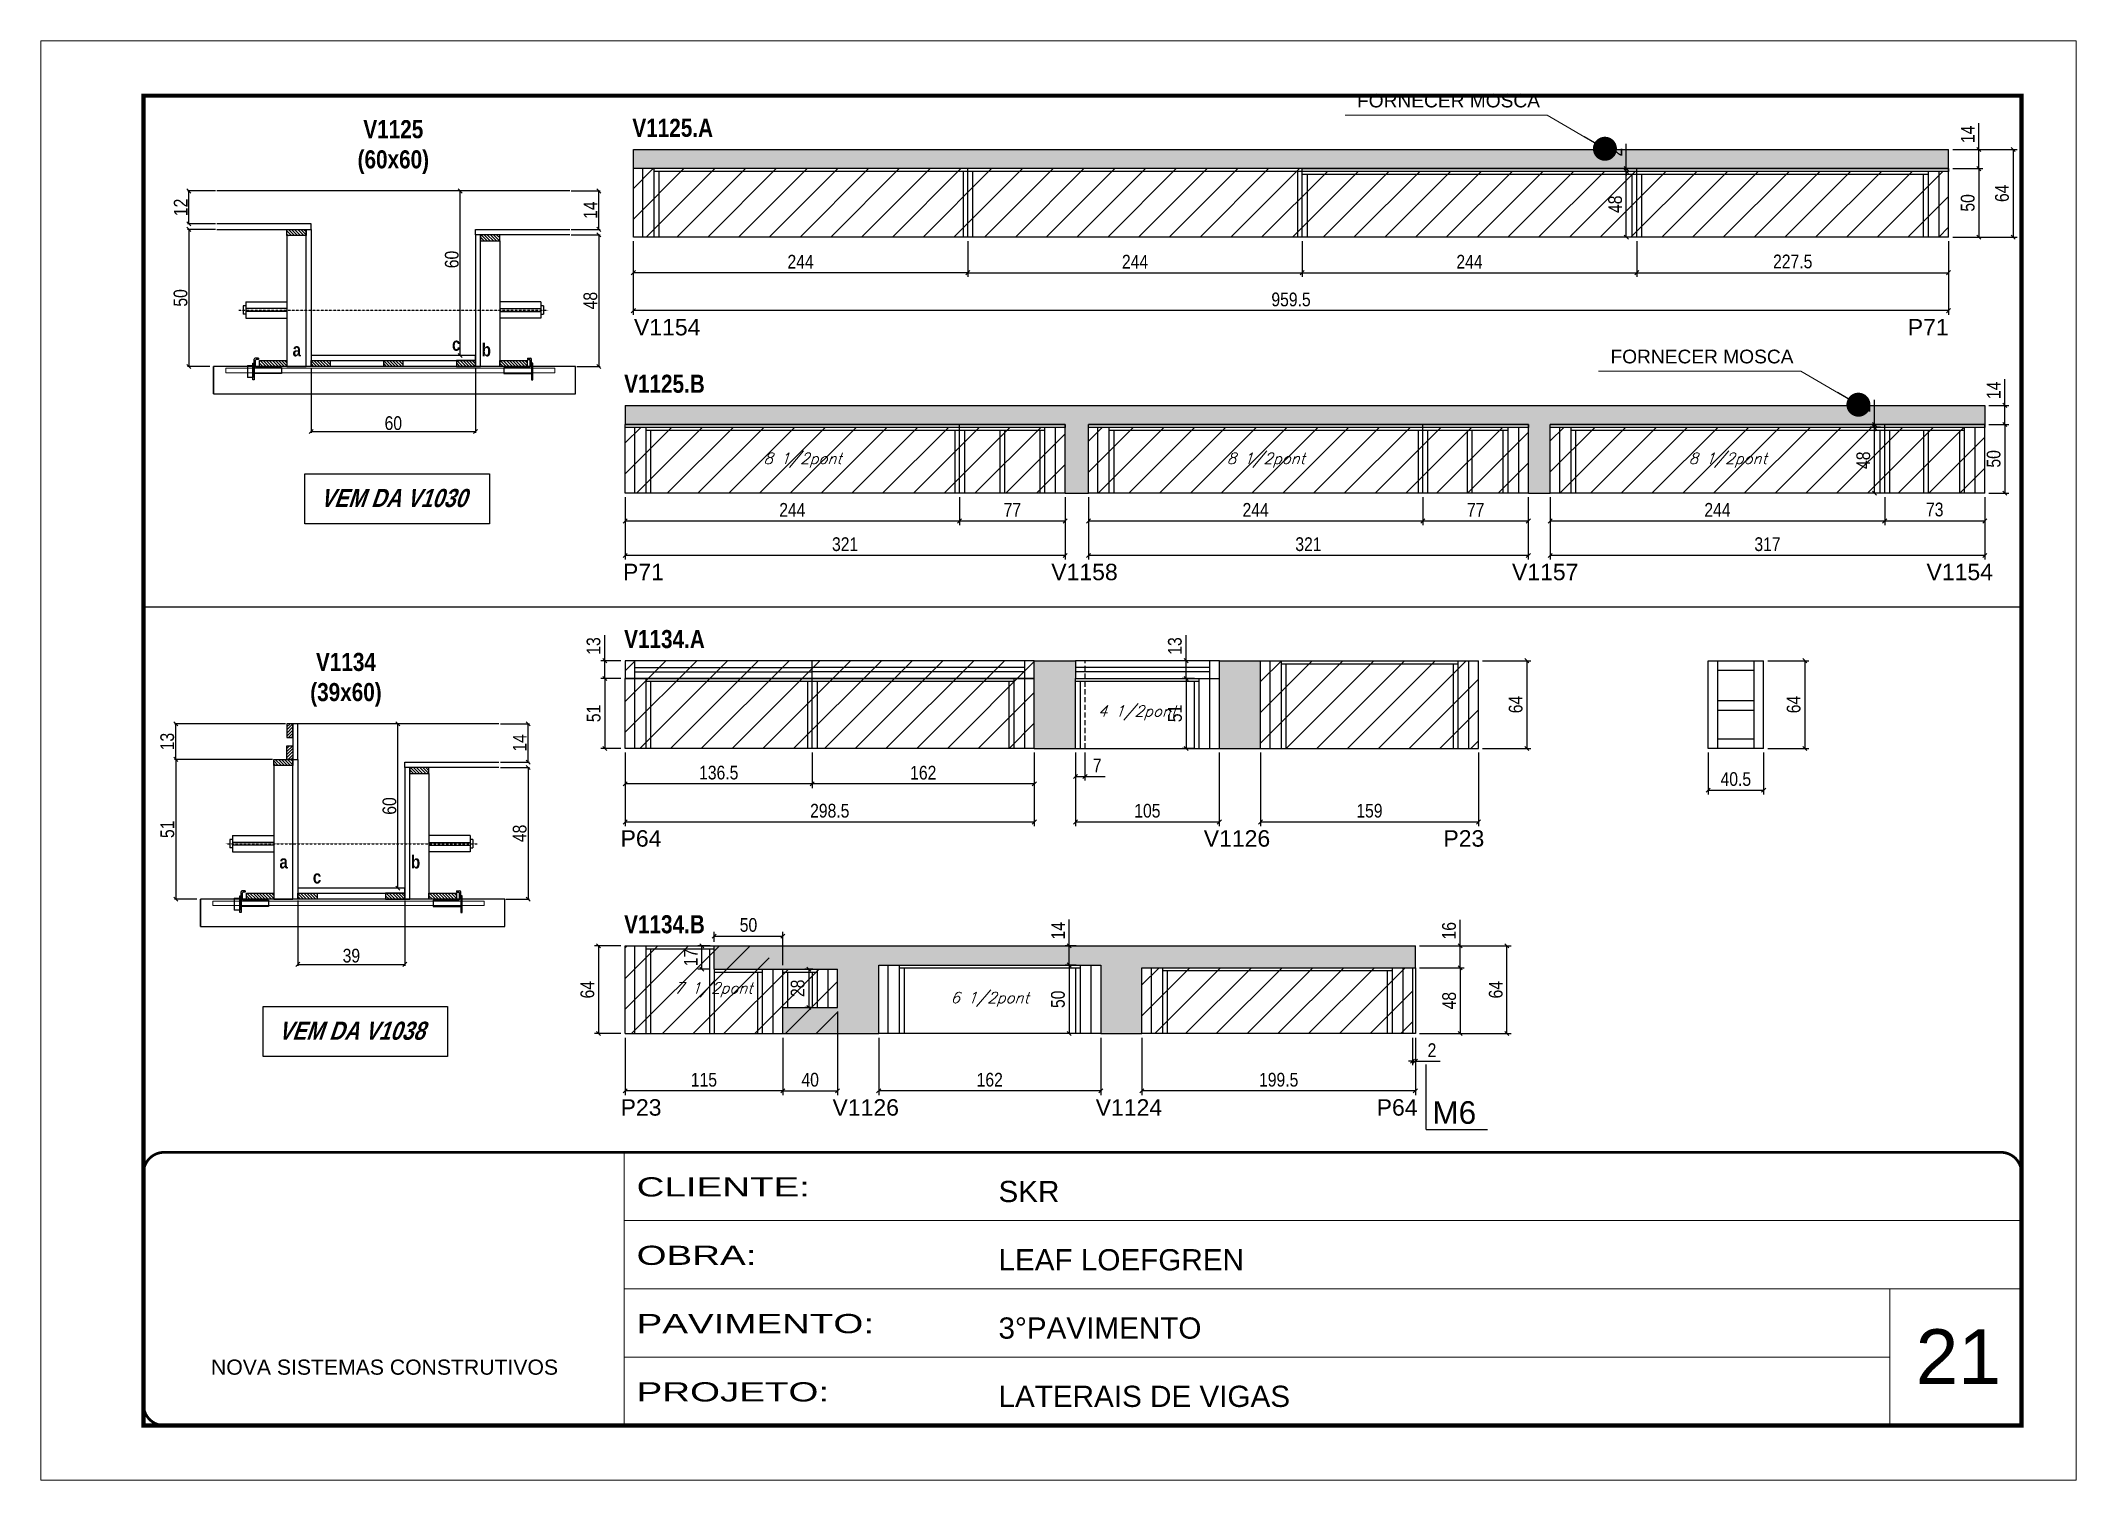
# Model space of a CAD drawing. Extents: x 3309 to 9563, y -2522 to 14608.
# Drawn here: x 3309 to 4794, y 7815 to 8865 of the extents above; entities that cross this region are included whole.
import ezdxf

# ---------------------------------------------------------------- set-up
doc = ezdxf.new("R2010")
doc.units = 0
for name, pattern in [('CONTINUO', [0]), ('DASHED', [0.75, 0.5, -0.25]), ('HIDDEN', [0.375, 0.25, -0.125])]:
    doc.linetypes.add(name, pattern=pattern)
for name, color, linetype in [('5', 5, 'Continuous'), ('barrote', 251, 'Continuous'), ('COTA', 241, 'Continuous'), ('detalhes', 4, 'Continuous'), ('NOMENCLATURA', 7, 'Continuous'), ('Painéis', 200, 'Continuous'), ('presilha', 1, 'Continuous'), ('SARR_2.2x10', 60, 'Continuous'), ('SARR_2.2x7', 40, 'Continuous'), ('SARR_3.5x7', 81, 'Continuous'), ('SARR_EDITAR', 141, 'Continuous'), ('TENSOR', 3, 'Continuous'), ('texto', 7, 'Continuous')]:
    doc.layers.add(name, color=color, linetype=linetype)
for name, color, linetype, lineweight in [('CARIMBO', 255, 'Continuous', 9), ('CONCRETO', 251, 'Continuous', 25), ('Folhas', 255, 'Continuous', 9), ('Hachura', 251, 'Continuous', 9), ('SARRAFO DE PRESSAO', 251, 'DASHED', 9), ('SCO-___-LAJ', 2, 'Continuous', 0)]:
    doc.layers.add(name, color=color, linetype=linetype, lineweight=lineweight)
doc.styles.add('ARIAL', font='arial.ttf')
doc.styles.add('COTA TECNICA', font='techl___.ttf', dxfattribs={"height": 10})
doc.styles.add('COTA TECNICA 2X', font='techl___.ttf', dxfattribs={"height": 10})
doc.styles.add('Romans', font='romans.shx')
doc.styles.get("Standard").update_dxf_attribs({"font": 'arial.ttf'})
doc.styles.add('TECNICA', font='techb___.ttf', dxfattribs={"height": 10})
doc.styles.add('Tecnologia', font='')
doc.styles.get('Tecnologia').set_extended_font_data('Forgotten Futurist')
doc.dimstyles.new('3x', dxfattribs={"dimtxt": 10, "dimasz": 5, "dimexe": 7, "dimexo": 5, "dimgap": 4, "dimtad": 1, "dimdec": 4, "dimlfac": 0.333333, "dimdsep": 46, "dimtxsty": 'Standard', "dimblk": 'DOT', "dimcen": 0.09, "dimclrd": 1, "dimclre": 1, "dimclrt": 2, "dimadec": 0, "dimazin": 2, "dimtfac": 1, "dimtdec": 4, "dimtmove": 0, "dimatfit": 3, "dimldrblk": 'DOT', "dimfxl": 1, "dimtolj": 1, "dimtzin": 0, "dimlwd": 9, "dimlwe": 9, "dimarcsym": 0})
doc.dimstyles.new('PAINEL', dxfattribs={"dimtxt": 10, "dimasz": 3, "dimexe": 3, "dimexo": 3, "dimgap": 3, "dimtad": 1, "dimdec": 1, "dimzin": 12, "dimdsep": 46, "dimtxsty": 'COTA TECNICA', "dimblk1": 'OBLIQUE', "dimblk2": 'OBLIQUE', "dimsah": 1, "dimcen": 0.9, "dimclrd": 4, "dimclre": 4, "dimclrt": 240, "dimadec": 1, "dimazin": 3, "dimtfac": 1, "dimtdec": 1, "dimtmove": 0, "dimatfit": 3, "dimfxl": 1, "dimtolj": 1, "dimtzin": 12, "dimarcsym": 0})
doc.dimstyles.new('SECAO', dxfattribs={"dimscale": 0.333333, "dimtxt": 5, "dimasz": 9, "dimexe": 3, "dimexo": 3, "dimgap": 3, "dimtad": 1, "dimdec": 1, "dimlfac": 0.5, "dimzin": 12, "dimdsep": 46, "dimtxsty": 'COTA TECNICA 2X', "dimblk1": 'OBLIQUE', "dimblk2": 'OBLIQUE', "dimsah": 1, "dimcen": 0.9, "dimclrd": 4, "dimclre": 4, "dimclrt": 240, "dimadec": 1, "dimazin": 3, "dimtfac": 1, "dimtdec": 1, "dimtmove": 0, "dimatfit": 3, "dimfxl": 1, "dimtolj": 1, "dimtzin": 12, "dimarcsym": 0})
pattern_1 = [(225, (127005.5643, 41461.1417), (1.122532015, -1.122532015), [])]

msp = doc.modelspace()

# ---------------------------------------------------------------- texts
at = {"layer": '5', "linetype": 'Continuous'}
for s, rotation, p in [('V1154', 0.00004, (3742.16, 8650.04, 0)), ('P71', 0.00004, (4671.42, 8650.04, 0)), ('P71', 359.99996, (3734.17, 8471.49, 0)), ('V1158', 359.99996, (4046.6, 8471.49, 0)), ('V1157', 359.99996, (4382.7, 8471.49, 0)), ('V1154', 359.99996, (4685.12, 8471.49, 0)), ('P64', 359.99996, (3732.38, 8277.14)), ('V1126', 0.00004, (4157.84, 8277.14)), ('P23', 0.00004, (4332.68, 8277.14)), ('P23', 359.99996, (3732.43, 8080.94)), ('V1126', 359.99996, (3887, 8080.94)), ('V1124', 359.99996, (4079, 8080.94)), ('P64', 359.99996, (4283.97, 8080.94))]:
    msp.add_text(s, height=12, rotation=rotation, dxfattribs=at).set_placement(p)
at = {"layer": 'CARIMBO', "style": 'ARIAL'}
for s, height, p in [('FORNECER MOSCA', 10, (4269.64, 8816.34, 0)), ('FORNECER MOSCA', 10, (4454.56, 8629.65, 0)), ('21', 40, (4677.23, 7885.13))]:
    msp.add_text(s, height=height, dxfattribs=at).set_placement(p)
at = {"layer": 'detalhes', "style": 'TECNICA'}
for s, p in [('c', (3609.42, 8638.85)), ('b', (3631.1, 8634.73)), ('a', (3493.12, 8634.74)), ('a', (3483.52, 8261.24)), ('c', (3507.89, 8250.27)), ('b', (3579.49, 8261.23))]:
    msp.add_text(s, height=9.6, dxfattribs=at).set_placement(p)
at = {"layer": 'NOMENCLATURA', "style": 'TECNICA'}
for s, p in [('V1125.A', (3741, 8794.86, 0)), ('V1125.B', (3735, 8608.18, 0)), ('V1134.A', (3735, 8421.96)), ('V1134.B', (3735, 8213.96))]:
    msp.add_text(s, height=13.2, dxfattribs=at).set_placement(p)
at = {"layer": 'NOMENCLATURA', "linetype": 'Continuous'}
msp.add_text('M6', height=16.5, dxfattribs=at).set_placement((4324.59, 8074.99, 0))
at = {"layer": 'NOMENCLATURA', "char_height": 13.2, "attachment_point": 2, "style": 'TECNICA'}
for s, insert in [('V1125\\P(60x60)', (3566.6, 8807.07)), ('V1134\\P(39x60)', (3532.05, 8418.5))]:
    msp.add_mtext_dynamic_manual_height_columns(s, width=300.2766, gutter_width=1, heights=[0], dxfattribs=dict(at, insert=insert))
at = {"layer": 'NOMENCLATURA', "char_height": 13.2, "width": 300.2766, "attachment_point": 2, "style": 'TECNICA'}
for s, insert in [('{\\Q19;VEM DA V1030}', (3566.6, 8538.05)), ('{\\Q19;VEM DA V1038}', (3535.99, 8149.48))]:
    msp.add_mtext(s, dxfattribs=dict(at, insert=insert))
at = {"layer": 'texto', "color": 2, "char_height": 8, "attachment_point": 5, "style": 'Romans'}
for s, insert in [('{\\Q19;\\C256;8 1/2pont}', (3865.22, 8558.99, 0)), ('{\\Q19;\\C256;8 1/2pont}', (4203.18, 8558.99, 0)), ('{\\Q19;\\C256;8 1/2pont}', (4540.14, 8558.99, 0)), ('{\\Q19;\\C256;4 1/2pont}', (4109.22, 8374.77)), ('{\\Q19;\\C256;7 1/2pont}', (3800.22, 8172.77)), ('{\\Q19;\\C256;6 1/2pont}', (4001.72, 8165.77))]:
    msp.add_mtext(s, dxfattribs=dict(at, insert=insert))

# ---------------------------------------------------------------- blocks, each defined once
blk = doc.blocks.new('9999999999')
at = {"color": 30, "linetype": 'CONTINUO'}
for p, q in [((98564.6, 34230.2), (98564.6, 34429.4)), ((98564.6, 34379.6), (99584, 34379.6)), ((98564.6, 34329.8), (99488, 34329.8)), ((99584, 34329.8), (99488, 34329.8)), ((99488, 34329.8), (99488, 34230.2)), ((98564.6, 34280), (99488, 34280))]:
    blk.add_line(p, q, dxfattribs=at)
at = {"color": 30, "linetype": 'CONTINUO', "const_width": 2}
blk.add_lwpolyline([(99584, 34230.2), (99584, 34414.4, 0.414214), (99569, 34429.4), (98229, 34429.4, 0.414214), (98214, 34414.4), (98214, 34245.2, 0.414214), (98229, 34230.2), (99584, 34230.2)], format="xyb", dxfattribs=at)
at = {"layer": 'Folhas'}
blk.add_lwpolyline([(98139, 34190.2), (99624, 34190.2), (99624, 35240.2), (98139, 35240.2)], close=True, dxfattribs=at)
at = {"layer": 'Folhas', "color": 30, "const_width": 3}
blk.add_lwpolyline([(98214, 34230.2), (99584, 34230.2), (99584, 35200.2), (98214, 35200.2)], close=True, dxfattribs=at)
at = {"color": 7, "linetype": 'Continuous', "ltscale": 5, "style": 'ARIAL'}
for s, height, p in [('SKR', 15.48, (98837.7, 34393.1)), ('LEAF LOEFGREN', 15.483, (98837.7, 34343.3)), ('3°PAVIMENTO', 15.483, (98837.7, 34293.5)), ('NOVA SISTEMAS CONSTRUTIVOS', 11.059, (98263.2, 34267.2)), ('LATERAIS DE VIGAS', 15.483, (98837.7, 34243.7))]:
    blk.add_text(s, height=height, dxfattribs=at).set_placement(p)
at = {"layer": 'Folhas', "color": 7, "style": 'Tecnologia', "width": 1.5}
for s, p in [('CLIENTE:', (98573.7, 34397.2)), ('OBRA:', (98573.7, 34347.3)), ('PAVIMENTO:', (98573.7, 34297.5)), ('PROJETO:', (98573.7, 34247.7))]:
    blk.add_text(s, height=14, dxfattribs=at).set_placement(p)
blk = doc.blocks.new('PRESILHA METÁLICA 1')
at = {"layer": 'presilha'}
for p, q in [((0, 13), (6, 13)), ((0, 13), (0, 0)), ((6, 0), (0, 0)), ((6, 15.5), (7.5, 15.5)), ((6, -2.5), (6, 15.5)), ((6, 13), (6, 0)), ((7.5, 10.6), (7.5, 19.9)), ((7.5, 15.5), (7.5, -2.5)), ((37.5, 4.1), (7.5, 4.1)), ((12, 21), (8.6, 21)), ((9, 11.6), (9, 18.9)), ((12, 19.5), (9.6, 19.5)), ((37.5, 11), (9.6, 11)), ((12, 21), (12, 19.5)), ((37.5, 11), (37.5, 4.1)), ((7.5, -2.5), (6, -2.5))]:
    blk.add_line(p, q, dxfattribs=at)
for centre, radius, start, end in [((8.6, 19.9), 1.14, 90, 180), ((9.6, 18.9), 0.57, 90, 180), ((9.6, 11.6), 0.57, 180, 270)]:
    blk.add_arc(centre, radius, start, end, dxfattribs=at)
blk = doc.blocks.new('PRESILHA METÁLICA 2')
at = {"layer": 'presilha'}
for p, q in [((-5.2, 23.5), (-5.2, 22)), ((-5.2, 23.5), (-1.9, 23.5)), ((-0.8, 14.6), (-0.8, 22.4)), ((-30.8, 13.5), (-30.8, 6.6)), ((-30.8, 13.5), (-2.8, 13.5)), ((-30.8, 6.6), (-0.8, 6.6)), ((-5.2, 22), (-2.8, 22)), ((-2.2, 14.1), (-2.2, 21.4)), ((0.8, 18), (-0.8, 18)), ((-0.8, 18), (-0.8, 0)), ((-0.8, 0), (0.8, 0)), ((0.8, 0), (0.8, 18))]:
    blk.add_line(p, q, dxfattribs=at)
for centre, radius, start, end in [((-1.9, 22.4), 1.14, 0, 90), ((-2.8, 21.4), 0.57, 0, 90), ((-2.8, 14.1), 0.57, 270, 0)]:
    blk.add_arc(centre, radius, start, end, dxfattribs=at)
blk = doc.blocks.new('_Oblique')
at = {"color": 0, "linetype": 'ByBlock', "lineweight": -2}
blk.add_line((-0.5, -0.5), (0.5, 0.5), dxfattribs=at)
blk = doc.blocks.new('*D696')
at = {"layer": 'COTA', "color": 4, "lineweight": -2, "transparency": 16777216}
for p, q in [((3436.9, 8727.4), (3416.5, 8727.4)), ((3417.5, 8727.4), (3417.5, 8627.4)), ((3432.8, 8627.4), (3416.5, 8627.4))]:
    blk.add_line(p, q, dxfattribs=at)
at = {"layer": 'Defpoints', "color": 0, "transparency": 16777216}
for p in [(3437.9, 8727.4), (3417.5, 8627.4), (3433.8, 8627.4)]:
    blk.add_point(p, dxfattribs=at)
at = {"layer": 'COTA', "color": 4, "lineweight": -2, "transparency": 16777216, "xscale": 3, "yscale": 3, "zscale": 3}
for p, rotation in [((3417.5, 8727.4), 90), ((3417.5, 8627.4), 270)]:
    blk.add_blockref('_Oblique', p, dxfattribs=dict(at, rotation=rotation))
at = {"layer": 'COTA', "color": 240, "transparency": 16777216, "insert": (3411.4, 8677.4), "char_height": 10, "attachment_point": 5, "rotation": 90, "style": 'COTA TECNICA 2X'}
blk.add_mtext('\\A1;50', dxfattribs=at)
blk = doc.blocks.new('*D697')
at = {"layer": 'COTA', "color": 4, "lineweight": -2, "transparency": 16777216}
for p, q in [((3696.3, 8723.4), (3717.5, 8723.4)), ((3716.5, 8723.4), (3716.5, 8627.4)), ((3700.4, 8627.4), (3717.5, 8627.4))]:
    blk.add_line(p, q, dxfattribs=at)
at = {"layer": 'Defpoints', "color": 0, "transparency": 16777216}
for p in [(3695.3, 8723.4), (3699.4, 8627.4), (3716.5, 8627.4)]:
    blk.add_point(p, dxfattribs=at)
at = {"layer": 'COTA', "color": 4, "lineweight": -2, "transparency": 16777216, "xscale": 3, "yscale": 3, "zscale": 3}
for p, rotation in [((3716.5, 8723.4), 90), ((3716.5, 8627.4), 270)]:
    blk.add_blockref('_Oblique', p, dxfattribs=dict(at, rotation=rotation))
at = {"layer": 'COTA', "color": 240, "transparency": 16777216, "insert": (3710.4, 8675.4), "char_height": 10, "attachment_point": 5, "rotation": 90, "style": 'COTA TECNICA 2X'}
blk.add_mtext('\\A1;48', dxfattribs=at)
blk = doc.blocks.new('*D698')
at = {"layer": 'COTA', "color": 4, "lineweight": -2, "transparency": 16777216}
for p, q in [((3625.6, 8755.4), (3614.4, 8755.4)), ((3615.4, 8635.4), (3615.4, 8755.4)), ((3625.6, 8635.4), (3614.4, 8635.4))]:
    blk.add_line(p, q, dxfattribs=at)
at = {"layer": 'Defpoints', "color": 0, "transparency": 16777216}
for p in [(3615.4, 8755.4), (3626.6, 8755.4), (3626.6, 8635.4)]:
    blk.add_point(p, dxfattribs=at)
at = {"layer": 'COTA', "color": 4, "lineweight": -2, "transparency": 16777216, "xscale": 3, "yscale": 3, "zscale": 3}
for p, rotation in [((3615.4, 8755.4), 90), ((3615.4, 8635.4), 270)]:
    blk.add_blockref('_Oblique', p, dxfattribs=dict(at, rotation=rotation))
at = {"layer": 'COTA', "color": 240, "transparency": 16777216, "insert": (3609.3, 8705.4), "char_height": 10, "attachment_point": 5, "rotation": 90, "style": 'COTA TECNICA 2X'}
blk.add_mtext('\\A1;60', dxfattribs=at)
blk = doc.blocks.new('*D699')
at = {"layer": 'COTA', "color": 4, "lineweight": -2, "transparency": 16777216}
for p, q in [((3696.3, 8755.4), (3717.5, 8755.4)), ((3716.5, 8727.4), (3716.5, 8755.4)), ((3696.3, 8727.4), (3717.5, 8727.4))]:
    blk.add_line(p, q, dxfattribs=at)
at = {"layer": 'Defpoints', "color": 0, "transparency": 16777216}
for p in [(3695.3, 8755.4), (3716.5, 8755.4), (3695.3, 8727.4)]:
    blk.add_point(p, dxfattribs=at)
at = {"layer": 'COTA', "color": 4, "lineweight": -2, "transparency": 16777216, "xscale": 3, "yscale": 3, "zscale": 3}
for p, rotation in [((3716.5, 8755.4), 90), ((3716.5, 8727.4), 270)]:
    blk.add_blockref('_Oblique', p, dxfattribs=dict(at, rotation=rotation))
at = {"layer": 'COTA', "color": 240, "transparency": 16777216, "insert": (3710.4, 8741.4), "char_height": 10, "attachment_point": 5, "rotation": 90, "style": 'COTA TECNICA 2X'}
blk.add_mtext('\\A1;14', dxfattribs=at)
blk = doc.blocks.new('*D705')
at = {"layer": 'COTA', "color": 4, "lineweight": -2, "transparency": 16777216}
for p, q in [((3436.9, 8755.4), (3416.5, 8755.4)), ((3417.5, 8731.4), (3417.5, 8755.4)), ((3436.9, 8731.4), (3416.5, 8731.4))]:
    blk.add_line(p, q, dxfattribs=at)
at = {"layer": 'Defpoints', "color": 0, "transparency": 16777216}
for p in [(3417.5, 8755.4), (3437.9, 8755.4), (3437.9, 8731.4)]:
    blk.add_point(p, dxfattribs=at)
at = {"layer": 'COTA', "color": 4, "lineweight": -2, "transparency": 16777216, "xscale": 3, "yscale": 3, "zscale": 3}
for p, rotation in [((3417.5, 8755.4), 90), ((3417.5, 8731.4), 270)]:
    blk.add_blockref('_Oblique', p, dxfattribs=dict(at, rotation=rotation))
at = {"layer": 'COTA', "color": 240, "transparency": 16777216, "insert": (3411.5, 8743.4), "char_height": 10, "attachment_point": 5, "rotation": 90, "style": 'COTA TECNICA 2X'}
blk.add_mtext('\\A1;12', dxfattribs=at)
blk = doc.blocks.new('*D706')
at = {"layer": 'COTA', "color": 4, "lineweight": -2, "transparency": 16777216}
for p, q in [((3506.6, 8626.4), (3506.6, 8578.9)), ((3626.6, 8626.4), (3626.6, 8578.9)), ((3506.6, 8579.9), (3626.6, 8579.9))]:
    blk.add_line(p, q, dxfattribs=at)
at = {"layer": 'Defpoints', "color": 0, "transparency": 16777216}
for p in [(3506.6, 8627.4), (3626.6, 8627.4), (3626.6, 8579.9)]:
    blk.add_point(p, dxfattribs=at)
at = {"layer": 'COTA', "color": 4, "lineweight": -2, "transparency": 16777216, "xscale": 3, "yscale": 3, "zscale": 3, "rotation": 180}
blk.add_blockref('_Oblique', (3506.6, 8579.9), dxfattribs=at)
at = {"layer": 'COTA', "color": 4, "lineweight": -2, "transparency": 16777216, "xscale": 3, "yscale": 3, "zscale": 3}
blk.add_blockref('_Oblique', (3626.6, 8579.9), dxfattribs=at)
at = {"layer": 'COTA', "color": 240, "transparency": 16777216, "insert": (3566.6, 8586), "char_height": 10, "attachment_point": 5, "style": 'COTA TECNICA 2X'}
blk.add_mtext('\\A1;60', dxfattribs=at)
blk = doc.blocks.new('*D700')
at = {"layer": 'COTA', "color": 4, "linetype": 'ByBlock', "lineweight": -2, "transparency": 16777216}
for p, q in [((3741.7, 8718.7), (3741.7, 8692.8)), ((3985.7, 8718.7), (3985.7, 8692.8)), ((3985.7, 8695.8), (3741.7, 8695.8))]:
    blk.add_line(p, q, dxfattribs=at)
at = {"layer": 'Defpoints', "color": 0, "linetype": 'ByBlock', "transparency": 16777216}
for p in [(3741.7, 8721.7), (3985.7, 8721.7), (3741.7, 8695.8)]:
    blk.add_point(p, dxfattribs=at)
at = {"layer": 'COTA', "color": 4, "linetype": 'ByBlock', "lineweight": -2, "transparency": 16777216, "xscale": 3, "yscale": 3, "zscale": 3, "rotation": 180}
blk.add_blockref('_Oblique', (3741.7, 8695.8), dxfattribs=at)
at = {"layer": 'COTA', "color": 4, "linetype": 'ByBlock', "lineweight": -2, "transparency": 16777216, "xscale": 3, "yscale": 3, "zscale": 3}
blk.add_blockref('_Oblique', (3985.7, 8695.8), dxfattribs=at)
at = {"layer": 'COTA', "color": 240, "linetype": 'ByBlock', "transparency": 16777216, "insert": (3863.7, 8703.8), "char_height": 10, "attachment_point": 5, "style": 'COTA TECNICA'}
blk.add_mtext('\\A1;244', dxfattribs=at)
blk = doc.blocks.new('*D707')
at = {"layer": 'COTA', "color": 4, "linetype": 'ByBlock', "lineweight": -2, "transparency": 16777216}
for p, q in [((3741.7, 8718.7), (3741.7, 8665.1)), ((4701.2, 8718.7), (4701.2, 8665.1)), ((4701.2, 8668.1), (3741.7, 8668.1))]:
    blk.add_line(p, q, dxfattribs=at)
at = {"layer": 'Defpoints', "color": 0, "linetype": 'ByBlock', "transparency": 16777216}
for p in [(3741.7, 8721.7), (4701.2, 8721.7), (3741.7, 8668.1)]:
    blk.add_point(p, dxfattribs=at)
at = {"layer": 'COTA', "color": 4, "linetype": 'ByBlock', "lineweight": -2, "transparency": 16777216, "xscale": 3, "yscale": 3, "zscale": 3, "rotation": 180}
blk.add_blockref('_Oblique', (3741.7, 8668.1), dxfattribs=at)
at = {"layer": 'COTA', "color": 4, "linetype": 'ByBlock', "lineweight": -2, "transparency": 16777216, "xscale": 3, "yscale": 3, "zscale": 3}
blk.add_blockref('_Oblique', (4701.2, 8668.1), dxfattribs=at)
at = {"layer": 'COTA', "color": 240, "linetype": 'ByBlock', "transparency": 16777216, "insert": (4221.5, 8676.2), "char_height": 10, "attachment_point": 5, "style": 'COTA TECNICA'}
blk.add_mtext('\\A1;959.5', dxfattribs=at)
blk = doc.blocks.new('*D701')
at = {"layer": 'COTA', "color": 4, "lineweight": -2, "transparency": 16777216}
for p, q in [((3985.7, 8718.7), (3985.7, 8692.8)), ((4229.7, 8718.7), (4229.7, 8692.8)), ((3985.7, 8695.8), (4229.7, 8695.8))]:
    blk.add_line(p, q, dxfattribs=at)
at = {"layer": 'Defpoints', "color": 0, "transparency": 16777216}
for p in [(3985.7, 8721.7, 0), (4229.7, 8721.7, 0), (4229.7, 8695.8)]:
    blk.add_point(p, dxfattribs=at)
at = {"layer": 'COTA', "color": 4, "lineweight": -2, "transparency": 16777216, "xscale": 3, "yscale": 3, "zscale": 3, "rotation": 180}
blk.add_blockref('_Oblique', (3985.7, 8695.8), dxfattribs=at)
at = {"layer": 'COTA', "color": 4, "lineweight": -2, "transparency": 16777216, "xscale": 3, "yscale": 3, "zscale": 3}
blk.add_blockref('_Oblique', (4229.7, 8695.8), dxfattribs=at)
at = {"layer": 'COTA', "color": 240, "transparency": 16777216, "insert": (4107.7, 8703.8), "char_height": 10, "attachment_point": 5, "style": 'COTA TECNICA'}
blk.add_mtext('\\A1;244', dxfattribs=at)
blk = doc.blocks.new('*D702')
at = {"layer": 'COTA', "color": 4, "lineweight": -2, "transparency": 16777216}
for p, q in [((4704.2, 8785.7), (4751.3, 8785.7)), ((4748.3, 8785.7), (4748.3, 8721.7)), ((4704.2, 8721.7), (4751.3, 8721.7))]:
    blk.add_line(p, q, dxfattribs=at)
at = {"layer": 'Defpoints', "color": 0, "transparency": 16777216}
for p in [(4701.2, 8785.7, 0), (4701.2, 8721.7, 0), (4748.3, 8721.7)]:
    blk.add_point(p, dxfattribs=at)
at = {"layer": 'COTA', "color": 4, "lineweight": -2, "transparency": 16777216, "xscale": 3, "yscale": 3, "zscale": 3}
for p, rotation in [((4748.3, 8785.7), 90), ((4748.3, 8721.7), 270)]:
    blk.add_blockref('_Oblique', p, dxfattribs=dict(at, rotation=rotation))
at = {"layer": 'COTA', "color": 240, "transparency": 16777216, "insert": (4740.2, 8753.7), "char_height": 10, "attachment_point": 5, "rotation": 90, "style": 'COTA TECNICA'}
blk.add_mtext('\\A1;64', dxfattribs=at)
blk = doc.blocks.new('*D708')
at = {"layer": 'COTA', "color": 4, "lineweight": -2, "transparency": 16777216}
for p, q in [((4229.7, 8718.7), (4229.7, 8692.8)), ((4473.7, 8718.7), (4473.7, 8692.8)), ((4229.7, 8695.8), (4473.7, 8695.8))]:
    blk.add_line(p, q, dxfattribs=at)
at = {"layer": 'Defpoints', "color": 0, "transparency": 16777216}
for p in [(4229.7, 8721.7, 0), (4473.7, 8721.7, 0), (4473.7, 8695.8)]:
    blk.add_point(p, dxfattribs=at)
at = {"layer": 'COTA', "color": 4, "lineweight": -2, "transparency": 16777216, "xscale": 3, "yscale": 3, "zscale": 3, "rotation": 180}
blk.add_blockref('_Oblique', (4229.7, 8695.8), dxfattribs=at)
at = {"layer": 'COTA', "color": 4, "lineweight": -2, "transparency": 16777216, "xscale": 3, "yscale": 3, "zscale": 3}
blk.add_blockref('_Oblique', (4473.7, 8695.8), dxfattribs=at)
at = {"layer": 'COTA', "color": 240, "transparency": 16777216, "insert": (4351.7, 8703.8), "char_height": 10, "attachment_point": 5, "style": 'COTA TECNICA'}
blk.add_mtext('\\A1;244', dxfattribs=at)
blk = doc.blocks.new('*D709')
at = {"layer": 'COTA', "color": 4, "lineweight": -2, "transparency": 16777216}
for p, q in [((4704.2, 8771.7), (4726.3, 8771.7)), ((4723.3, 8771.7), (4723.3, 8721.7)), ((4704.2, 8721.7), (4726.3, 8721.7))]:
    blk.add_line(p, q, dxfattribs=at)
at = {"layer": 'Defpoints', "color": 0, "transparency": 16777216}
for p in [(4701.2, 8771.7, 0), (4701.2, 8721.7, 0), (4723.3, 8721.7)]:
    blk.add_point(p, dxfattribs=at)
at = {"layer": 'COTA', "color": 4, "lineweight": -2, "transparency": 16777216, "xscale": 3, "yscale": 3, "zscale": 3}
for p, rotation in [((4723.3, 8771.7), 90), ((4723.3, 8721.7), 270)]:
    blk.add_blockref('_Oblique', p, dxfattribs=dict(at, rotation=rotation))
at = {"layer": 'COTA', "color": 240, "transparency": 16777216, "insert": (4715.2, 8746.7), "char_height": 10, "attachment_point": 5, "rotation": 90, "style": 'COTA TECNICA'}
blk.add_mtext('\\A1;50', dxfattribs=at)
blk = doc.blocks.new('*D710')
at = {"layer": 'COTA', "color": 4, "lineweight": -2, "transparency": 16777216}
for p, q in [((4723.3, 8785.7), (4723.3, 8804.8)), ((4704.2, 8785.7), (4726.3, 8785.7)), ((4723.3, 8771.7), (4723.3, 8785.7)), ((4704.2, 8771.7), (4726.3, 8771.7))]:
    blk.add_line(p, q, dxfattribs=at)
at = {"layer": 'Defpoints', "color": 0, "transparency": 16777216}
for p in [(4701.2, 8785.7, 0), (4723.3, 8785.7), (4701.2, 8771.7, 0)]:
    blk.add_point(p, dxfattribs=at)
at = {"layer": 'COTA', "color": 4, "lineweight": -2, "transparency": 16777216, "xscale": 3, "yscale": 3, "zscale": 3}
for p, rotation in [((4723.3, 8785.7), 90), ((4723.3, 8771.7), 270)]:
    blk.add_blockref('_Oblique', p, dxfattribs=dict(at, rotation=rotation))
at = {"layer": 'COTA', "color": 240, "transparency": 16777216, "insert": (4715.2, 8796.7), "char_height": 10, "attachment_point": 5, "rotation": 90, "style": 'COTA TECNICA'}
blk.add_mtext('\\A1;14', dxfattribs=at)
blk = doc.blocks.new('*D711')
at = {"layer": 'COTA', "color": 4, "lineweight": -2, "transparency": 16777216}
for p, q in [((4473.7, 8718.7), (4473.7, 8692.8)), ((4701.2, 8718.7), (4701.2, 8692.8)), ((4473.7, 8695.8), (4701.2, 8695.8))]:
    blk.add_line(p, q, dxfattribs=at)
at = {"layer": 'Defpoints', "color": 0, "transparency": 16777216}
for p in [(4473.7, 8721.7, 0), (4701.2, 8721.7, 0), (4701.2, 8695.8)]:
    blk.add_point(p, dxfattribs=at)
at = {"layer": 'COTA', "color": 4, "lineweight": -2, "transparency": 16777216, "xscale": 3, "yscale": 3, "zscale": 3, "rotation": 180}
blk.add_blockref('_Oblique', (4473.7, 8695.8), dxfattribs=at)
at = {"layer": 'COTA', "color": 4, "lineweight": -2, "transparency": 16777216, "xscale": 3, "yscale": 3, "zscale": 3}
blk.add_blockref('_Oblique', (4701.2, 8695.8), dxfattribs=at)
at = {"layer": 'COTA', "color": 240, "transparency": 16777216, "insert": (4587.5, 8703.9), "char_height": 10, "attachment_point": 5, "style": 'COTA TECNICA'}
blk.add_mtext('\\A1;227.5', dxfattribs=at)
blk = doc.blocks.new('*D712')
at = {"layer": 'COTA', "color": 4, "linetype": 'ByBlock', "lineweight": -2, "transparency": 16777216}
for p, q in [((3735.7, 8532), (3735.7, 8486.5)), ((4056.7, 8532), (4056.7, 8486.5)), ((4056.7, 8489.5), (3735.7, 8489.5))]:
    blk.add_line(p, q, dxfattribs=at)
at = {"layer": 'Defpoints', "color": 0, "linetype": 'ByBlock', "transparency": 16777216}
for p in [(3735.7, 8535), (4056.7, 8535), (3735.7, 8489.5)]:
    blk.add_point(p, dxfattribs=at)
at = {"layer": 'COTA', "color": 4, "linetype": 'ByBlock', "lineweight": -2, "transparency": 16777216, "xscale": 3, "yscale": 3, "zscale": 3, "rotation": 180}
blk.add_blockref('_Oblique', (3735.7, 8489.5), dxfattribs=at)
at = {"layer": 'COTA', "color": 4, "linetype": 'ByBlock', "lineweight": -2, "transparency": 16777216, "xscale": 3, "yscale": 3, "zscale": 3}
blk.add_blockref('_Oblique', (4056.7, 8489.5), dxfattribs=at)
at = {"layer": 'COTA', "color": 240, "linetype": 'ByBlock', "transparency": 16777216, "insert": (3896.2, 8497.7), "char_height": 10, "attachment_point": 5, "style": 'COTA TECNICA'}
blk.add_mtext('\\A1;321', dxfattribs=at)
blk = doc.blocks.new('*D713')
at = {"layer": 'COTA', "color": 4, "lineweight": -2, "transparency": 16777216}
for p, q in [((3735.7, 8532), (3735.7, 8511.7)), ((3979.7, 8532), (3979.7, 8511.7)), ((3735.7, 8514.7), (3979.7, 8514.7))]:
    blk.add_line(p, q, dxfattribs=at)
at = {"layer": 'Defpoints', "color": 0, "transparency": 16777216}
for p in [(3735.7, 8535), (3979.7, 8535), (3979.7, 8514.7)]:
    blk.add_point(p, dxfattribs=at)
at = {"layer": 'COTA', "color": 4, "lineweight": -2, "transparency": 16777216, "xscale": 3, "yscale": 3, "zscale": 3, "rotation": 180}
blk.add_blockref('_Oblique', (3735.7, 8514.7), dxfattribs=at)
at = {"layer": 'COTA', "color": 4, "lineweight": -2, "transparency": 16777216, "xscale": 3, "yscale": 3, "zscale": 3}
blk.add_blockref('_Oblique', (3979.7, 8514.7), dxfattribs=at)
at = {"layer": 'COTA', "color": 240, "transparency": 16777216, "insert": (3857.7, 8522.8), "char_height": 10, "attachment_point": 5, "style": 'COTA TECNICA'}
blk.add_mtext('\\A1;244', dxfattribs=at)
blk = doc.blocks.new('*D714')
at = {"layer": 'COTA', "color": 4, "lineweight": -2, "transparency": 16777216}
for p, q in [((3979.7, 8532), (3979.7, 8511.7)), ((4056.7, 8532), (4056.7, 8511.7)), ((3979.7, 8514.7), (4056.7, 8514.7))]:
    blk.add_line(p, q, dxfattribs=at)
at = {"layer": 'Defpoints', "color": 0, "transparency": 16777216}
for p in [(3979.7, 8535), (4056.7, 8535), (4056.7, 8514.7)]:
    blk.add_point(p, dxfattribs=at)
at = {"layer": 'COTA', "color": 4, "lineweight": -2, "transparency": 16777216, "xscale": 3, "yscale": 3, "zscale": 3, "rotation": 180}
blk.add_blockref('_Oblique', (3979.7, 8514.7), dxfattribs=at)
at = {"layer": 'COTA', "color": 4, "lineweight": -2, "transparency": 16777216, "xscale": 3, "yscale": 3, "zscale": 3}
blk.add_blockref('_Oblique', (4056.7, 8514.7), dxfattribs=at)
at = {"layer": 'COTA', "color": 240, "transparency": 16777216, "insert": (4018.2, 8522.8), "char_height": 10, "attachment_point": 5, "style": 'COTA TECNICA'}
blk.add_mtext('\\A1;77', dxfattribs=at)
blk = doc.blocks.new('*D715')
at = {"layer": 'COTA', "color": 4, "linetype": 'ByBlock', "lineweight": -2, "transparency": 16777216}
for p, q in [((4073.7, 8532), (4073.7, 8486.5)), ((4394.6, 8532), (4394.6, 8486.5)), ((4394.6, 8489.5), (4073.7, 8489.5))]:
    blk.add_line(p, q, dxfattribs=at)
at = {"layer": 'Defpoints', "color": 0, "linetype": 'ByBlock', "transparency": 16777216}
for p in [(4073.7, 8535), (4394.6, 8535), (4073.7, 8489.5)]:
    blk.add_point(p, dxfattribs=at)
at = {"layer": 'COTA', "color": 4, "linetype": 'ByBlock', "lineweight": -2, "transparency": 16777216, "xscale": 3, "yscale": 3, "zscale": 3, "rotation": 180}
blk.add_blockref('_Oblique', (4073.7, 8489.5), dxfattribs=at)
at = {"layer": 'COTA', "color": 4, "linetype": 'ByBlock', "lineweight": -2, "transparency": 16777216, "xscale": 3, "yscale": 3, "zscale": 3}
blk.add_blockref('_Oblique', (4394.6, 8489.5), dxfattribs=at)
at = {"layer": 'COTA', "color": 240, "linetype": 'ByBlock', "transparency": 16777216, "insert": (4234.2, 8497.7), "char_height": 10, "attachment_point": 5, "style": 'COTA TECNICA'}
blk.add_mtext('\\A1;321', dxfattribs=at)
blk = doc.blocks.new('*D716')
at = {"layer": 'COTA', "color": 4, "lineweight": -2, "transparency": 16777216}
for p, q in [((4073.7, 8532), (4073.7, 8511.7)), ((4317.7, 8532), (4317.7, 8511.7)), ((4073.7, 8514.7), (4317.7, 8514.7))]:
    blk.add_line(p, q, dxfattribs=at)
at = {"layer": 'Defpoints', "color": 0, "transparency": 16777216}
for p in [(4073.7, 8535), (4317.7, 8535), (4317.7, 8514.7)]:
    blk.add_point(p, dxfattribs=at)
at = {"layer": 'COTA', "color": 4, "lineweight": -2, "transparency": 16777216, "xscale": 3, "yscale": 3, "zscale": 3, "rotation": 180}
blk.add_blockref('_Oblique', (4073.7, 8514.7), dxfattribs=at)
at = {"layer": 'COTA', "color": 4, "lineweight": -2, "transparency": 16777216, "xscale": 3, "yscale": 3, "zscale": 3}
blk.add_blockref('_Oblique', (4317.7, 8514.7), dxfattribs=at)
at = {"layer": 'COTA', "color": 240, "transparency": 16777216, "insert": (4195.7, 8522.8), "char_height": 10, "attachment_point": 5, "style": 'COTA TECNICA'}
blk.add_mtext('\\A1;244', dxfattribs=at)
blk = doc.blocks.new('*D717')
at = {"layer": 'COTA', "color": 4, "lineweight": -2, "transparency": 16777216}
for p, q in [((4317.7, 8532), (4317.7, 8511.7)), ((4394.6, 8532), (4394.6, 8511.7)), ((4317.7, 8514.7), (4394.6, 8514.7))]:
    blk.add_line(p, q, dxfattribs=at)
at = {"layer": 'Defpoints', "color": 0, "transparency": 16777216}
for p in [(4317.7, 8535), (4394.6, 8535), (4394.6, 8514.7)]:
    blk.add_point(p, dxfattribs=at)
at = {"layer": 'COTA', "color": 4, "lineweight": -2, "transparency": 16777216, "xscale": 3, "yscale": 3, "zscale": 3, "rotation": 180}
blk.add_blockref('_Oblique', (4317.7, 8514.7), dxfattribs=at)
at = {"layer": 'COTA', "color": 4, "lineweight": -2, "transparency": 16777216, "xscale": 3, "yscale": 3, "zscale": 3}
blk.add_blockref('_Oblique', (4394.6, 8514.7), dxfattribs=at)
at = {"layer": 'COTA', "color": 240, "transparency": 16777216, "insert": (4356.2, 8522.8), "char_height": 10, "attachment_point": 5, "style": 'COTA TECNICA'}
blk.add_mtext('\\A1;77', dxfattribs=at)
blk = doc.blocks.new('*D718')
at = {"layer": 'COTA', "color": 4, "linetype": 'ByBlock', "lineweight": -2, "transparency": 16777216}
for p, q in [((4410.6, 8532), (4410.6, 8486.5)), ((4727.6, 8532), (4727.6, 8486.5)), ((4727.6, 8489.5), (4410.6, 8489.5))]:
    blk.add_line(p, q, dxfattribs=at)
at = {"layer": 'Defpoints', "color": 0, "linetype": 'ByBlock', "transparency": 16777216}
for p in [(4410.6, 8535), (4727.6, 8535), (4410.6, 8489.5)]:
    blk.add_point(p, dxfattribs=at)
at = {"layer": 'COTA', "color": 4, "linetype": 'ByBlock', "lineweight": -2, "transparency": 16777216, "xscale": 3, "yscale": 3, "zscale": 3, "rotation": 180}
blk.add_blockref('_Oblique', (4410.6, 8489.5), dxfattribs=at)
at = {"layer": 'COTA', "color": 4, "linetype": 'ByBlock', "lineweight": -2, "transparency": 16777216, "xscale": 3, "yscale": 3, "zscale": 3}
blk.add_blockref('_Oblique', (4727.6, 8489.5), dxfattribs=at)
at = {"layer": 'COTA', "color": 240, "linetype": 'ByBlock', "transparency": 16777216, "insert": (4569.1, 8497.7), "char_height": 10, "attachment_point": 5, "style": 'COTA TECNICA'}
blk.add_mtext('\\A1;317', dxfattribs=at)
blk = doc.blocks.new('*D719')
at = {"layer": 'COTA', "color": 4, "lineweight": -2, "transparency": 16777216}
for p, q in [((4410.6, 8532), (4410.6, 8511.7)), ((4654.6, 8532), (4654.6, 8511.7)), ((4410.6, 8514.7), (4654.6, 8514.7))]:
    blk.add_line(p, q, dxfattribs=at)
at = {"layer": 'Defpoints', "color": 0, "transparency": 16777216}
for p in [(4410.6, 8535), (4654.6, 8535), (4654.6, 8514.7)]:
    blk.add_point(p, dxfattribs=at)
at = {"layer": 'COTA', "color": 4, "lineweight": -2, "transparency": 16777216, "xscale": 3, "yscale": 3, "zscale": 3, "rotation": 180}
blk.add_blockref('_Oblique', (4410.6, 8514.7), dxfattribs=at)
at = {"layer": 'COTA', "color": 4, "lineweight": -2, "transparency": 16777216, "xscale": 3, "yscale": 3, "zscale": 3}
blk.add_blockref('_Oblique', (4654.6, 8514.7), dxfattribs=at)
at = {"layer": 'COTA', "color": 240, "transparency": 16777216, "insert": (4532.6, 8522.8), "char_height": 10, "attachment_point": 5, "style": 'COTA TECNICA'}
blk.add_mtext('\\A1;244', dxfattribs=at)
blk = doc.blocks.new('*D720')
at = {"layer": 'COTA', "color": 4, "lineweight": -2, "transparency": 16777216}
for p, q in [((4654.6, 8532), (4654.6, 8511.7)), ((4727.6, 8532), (4727.6, 8511.7)), ((4654.6, 8514.7), (4727.6, 8514.7))]:
    blk.add_line(p, q, dxfattribs=at)
at = {"layer": 'Defpoints', "color": 0, "transparency": 16777216}
for p in [(4654.6, 8535), (4727.6, 8535), (4727.6, 8514.7)]:
    blk.add_point(p, dxfattribs=at)
at = {"layer": 'COTA', "color": 4, "lineweight": -2, "transparency": 16777216, "xscale": 3, "yscale": 3, "zscale": 3, "rotation": 180}
blk.add_blockref('_Oblique', (4654.6, 8514.7), dxfattribs=at)
at = {"layer": 'COTA', "color": 4, "lineweight": -2, "transparency": 16777216, "xscale": 3, "yscale": 3, "zscale": 3}
blk.add_blockref('_Oblique', (4727.6, 8514.7), dxfattribs=at)
at = {"layer": 'COTA', "color": 240, "transparency": 16777216, "insert": (4691.1, 8523), "char_height": 10, "attachment_point": 5, "style": 'COTA TECNICA'}
blk.add_mtext('\\A1;73', dxfattribs=at)
blk = doc.blocks.new('*D721')
at = {"layer": 'COTA', "color": 4, "lineweight": -2, "transparency": 16777216}
for p, q in [((4730.6, 8585), (4745.2, 8585)), ((4742.2, 8585), (4742.2, 8535)), ((4730.6, 8535), (4745.2, 8535))]:
    blk.add_line(p, q, dxfattribs=at)
at = {"layer": 'Defpoints', "color": 0, "transparency": 16777216}
for p in [(4727.6, 8585, 0), (4727.6, 8535, 0), (4742.2, 8535)]:
    blk.add_point(p, dxfattribs=at)
at = {"layer": 'COTA', "color": 4, "lineweight": -2, "transparency": 16777216, "xscale": 3, "yscale": 3, "zscale": 3}
for p, rotation in [((4742.2, 8585), 90), ((4742.2, 8535), 270)]:
    blk.add_blockref('_Oblique', p, dxfattribs=dict(at, rotation=rotation))
at = {"layer": 'COTA', "color": 240, "transparency": 16777216, "insert": (4734.1, 8560), "char_height": 10, "attachment_point": 5, "rotation": 90, "style": 'COTA TECNICA'}
blk.add_mtext('\\A1;50', dxfattribs=at)
blk = doc.blocks.new('*D722')
at = {"layer": 'COTA', "color": 4, "lineweight": -2, "transparency": 16777216}
for p, q in [((4742.2, 8599), (4742.2, 8618.1)), ((4730.6, 8599), (4745.2, 8599)), ((4742.2, 8585), (4742.2, 8599)), ((4730.6, 8585), (4745.2, 8585))]:
    blk.add_line(p, q, dxfattribs=at)
at = {"layer": 'Defpoints', "color": 0, "transparency": 16777216}
for p in [(4727.6, 8599, 0), (4742.2, 8599), (4727.6, 8585, 0)]:
    blk.add_point(p, dxfattribs=at)
at = {"layer": 'COTA', "color": 4, "lineweight": -2, "transparency": 16777216, "xscale": 3, "yscale": 3, "zscale": 3}
for p, rotation in [((4742.2, 8599), 90), ((4742.2, 8585), 270)]:
    blk.add_blockref('_Oblique', p, dxfattribs=dict(at, rotation=rotation))
at = {"layer": 'COTA', "color": 240, "transparency": 16777216, "insert": (4734.1, 8610), "char_height": 10, "attachment_point": 5, "rotation": 90, "style": 'COTA TECNICA'}
blk.add_mtext('\\A1;14', dxfattribs=at)
blk = doc.blocks.new('*D703')
at = {"layer": 'COTA', "color": 4, "lineweight": -2, "transparency": 16777216}
for p, q in [((4470.7, 8769.7), (4463.1, 8769.7)), ((4466.1, 8721.7), (4466.1, 8769.7)), ((4470.7, 8721.7), (4463.1, 8721.7))]:
    blk.add_line(p, q, dxfattribs=at)
at = {"layer": 'Defpoints', "color": 0, "transparency": 16777216}
for p in [(4466.1, 8769.7), (4473.7, 8769.7, 0), (4473.7, 8721.7, 0)]:
    blk.add_point(p, dxfattribs=at)
at = {"layer": 'COTA', "color": 4, "lineweight": -2, "transparency": 16777216, "xscale": 3, "yscale": 3, "zscale": 3}
for p, rotation in [((4466.1, 8769.7), 90), ((4466.1, 8721.7), 270)]:
    blk.add_blockref('_Oblique', p, dxfattribs=dict(at, rotation=rotation))
at = {"layer": 'COTA', "color": 240, "transparency": 16777216, "insert": (4458, 8745.7), "char_height": 10, "attachment_point": 5, "rotation": 90, "style": 'COTA TECNICA'}
blk.add_mtext('\\A1;48', dxfattribs=at)
blk = doc.blocks.new('*D704')
at = {"layer": 'COTA', "color": 4, "lineweight": -2, "transparency": 16777216}
for p, q in [((4466.1, 8771.7), (4466.1, 8789.8)), ((4470.7, 8771.7), (4463.1, 8771.7)), ((4470.7, 8769.7), (4463.1, 8769.7)), ((4466.1, 8769.7), (4466.1, 8771.7)), ((4466.1, 8769.7), (4466.1, 8766.7))]:
    blk.add_line(p, q, dxfattribs=at)
at = {"layer": 'Defpoints', "color": 0, "transparency": 16777216}
for p in [(4466.1, 8771.7), (4473.7, 8771.7, 0), (4473.7, 8769.7, 0)]:
    blk.add_point(p, dxfattribs=at)
at = {"layer": 'COTA', "color": 4, "lineweight": -2, "transparency": 16777216, "xscale": 3, "yscale": 3, "zscale": 3}
for p, rotation in [((4466.1, 8771.7), 270), ((4466.1, 8769.7), 90)]:
    blk.add_blockref('_Oblique', p, dxfattribs=dict(at, rotation=rotation))
at = {"layer": 'COTA', "color": 240, "transparency": 16777216, "insert": (4458.1, 8783.7), "char_height": 10, "attachment_point": 5, "rotation": 90, "style": 'COTA TECNICA'}
blk.add_mtext('\\A1;2', dxfattribs=at)
blk = doc.blocks.new('_Dot')
at = {"color": 0, "linetype": 'ByBlock', "lineweight": -2}
blk.add_line((-0.5, 0), (-1, 0), dxfattribs=at)
at = {"color": 0, "linetype": 'ByBlock', "const_width": 0.5}
blk.add_lwpolyline([(-0.25, 0, 1), (0.25, 0, 1)], format="xyb", close=True, dxfattribs=at)
blk = doc.blocks.new('*D694')
at = {"layer": 'COTA', "color": 4, "lineweight": -2, "transparency": 16777216}
for p, q in [((4651.6, 8583), (4644.1, 8583)), ((4647.1, 8535), (4647.1, 8583)), ((4651.6, 8535), (4644.1, 8535))]:
    blk.add_line(p, q, dxfattribs=at)
at = {"layer": 'Defpoints', "color": 0, "transparency": 16777216}
for p in [(4647.1, 8583), (4654.6, 8583, 0), (4654.6, 8535, 0)]:
    blk.add_point(p, dxfattribs=at)
at = {"layer": 'COTA', "color": 4, "lineweight": -2, "transparency": 16777216, "xscale": 3, "yscale": 3, "zscale": 3}
for p, rotation in [((4647.1, 8583), 90), ((4647.1, 8535), 270)]:
    blk.add_blockref('_Oblique', p, dxfattribs=dict(at, rotation=rotation))
at = {"layer": 'COTA', "color": 240, "transparency": 16777216, "insert": (4639, 8559), "char_height": 10, "attachment_point": 5, "rotation": 90, "style": 'COTA TECNICA'}
blk.add_mtext('\\A1;48', dxfattribs=at)
blk = doc.blocks.new('*D695')
at = {"layer": 'COTA', "color": 4, "lineweight": -2, "transparency": 16777216}
for p, q in [((4647.1, 8585), (4647.1, 8603.1)), ((4651.6, 8585), (4644.1, 8585)), ((4647.1, 8583), (4647.1, 8585)), ((4651.6, 8583), (4644.1, 8583)), ((4647.1, 8583), (4647.1, 8580))]:
    blk.add_line(p, q, dxfattribs=at)
at = {"layer": 'Defpoints', "color": 0, "transparency": 16777216}
for p in [(4647.1, 8585), (4654.6, 8585, 0), (4654.6, 8583, 0)]:
    blk.add_point(p, dxfattribs=at)
at = {"layer": 'COTA', "color": 4, "lineweight": -2, "transparency": 16777216, "xscale": 3, "yscale": 3, "zscale": 3}
for p, rotation in [((4647.1, 8585), 270), ((4647.1, 8583), 90)]:
    blk.add_blockref('_Oblique', p, dxfattribs=dict(at, rotation=rotation))
at = {"layer": 'COTA', "color": 240, "transparency": 16777216, "insert": (4639.1, 8597), "char_height": 10, "attachment_point": 5, "rotation": 90, "style": 'COTA TECNICA'}
blk.add_mtext('\\A1;2', dxfattribs=at)
blk = doc.blocks.new('*D779')
at = {"layer": 'COTA', "color": 4, "lineweight": -2, "transparency": 16777216}
for p, q in [((3478.4, 8340.8), (3406.9, 8340.8)), ((3407.9, 8340.8), (3407.9, 8238.8)), ((3423.2, 8238.8), (3406.9, 8238.8))]:
    blk.add_line(p, q, dxfattribs=at)
at = {"layer": 'Defpoints', "color": 0, "transparency": 16777216}
for p in [(3479.4, 8340.8), (3407.9, 8238.8), (3424.2, 8238.8)]:
    blk.add_point(p, dxfattribs=at)
at = {"layer": 'COTA', "color": 4, "lineweight": -2, "transparency": 16777216, "xscale": 3, "yscale": 3, "zscale": 3}
for p, rotation in [((3407.9, 8340.8), 90), ((3407.9, 8238.8), 270)]:
    blk.add_blockref('_Oblique', p, dxfattribs=dict(at, rotation=rotation))
at = {"layer": 'COTA', "color": 240, "transparency": 16777216, "insert": (3401.8, 8289.8), "char_height": 10, "attachment_point": 5, "rotation": 90, "style": 'COTA TECNICA 2X'}
blk.add_mtext('\\A1;51', dxfattribs=at)
blk = doc.blocks.new('*D780')
at = {"layer": 'COTA', "color": 4, "lineweight": -2, "transparency": 16777216}
for p, q in [((3644.7, 8334.8), (3665.9, 8334.8)), ((3664.9, 8334.8), (3664.9, 8238.8)), ((3648.8, 8238.8), (3665.9, 8238.8))]:
    blk.add_line(p, q, dxfattribs=at)
at = {"layer": 'Defpoints', "color": 0, "transparency": 16777216}
for p in [(3643.7, 8334.8), (3647.8, 8238.8), (3664.9, 8238.8)]:
    blk.add_point(p, dxfattribs=at)
at = {"layer": 'COTA', "color": 4, "lineweight": -2, "transparency": 16777216, "xscale": 3, "yscale": 3, "zscale": 3}
for p, rotation in [((3664.9, 8334.8), 90), ((3664.9, 8238.8), 270)]:
    blk.add_blockref('_Oblique', p, dxfattribs=dict(at, rotation=rotation))
at = {"layer": 'COTA', "color": 240, "transparency": 16777216, "insert": (3658.8, 8286.8), "char_height": 10, "attachment_point": 5, "rotation": 90, "style": 'COTA TECNICA 2X'}
blk.add_mtext('\\A1;48', dxfattribs=at)
blk = doc.blocks.new('*D781')
at = {"layer": 'COTA', "color": 4, "lineweight": -2, "transparency": 16777216}
for p, q in [((3574, 8366.8), (3568.9, 8366.8)), ((3569.9, 8246.8), (3569.9, 8366.8)), ((3574, 8246.8), (3568.9, 8246.8))]:
    blk.add_line(p, q, dxfattribs=at)
at = {"layer": 'Defpoints', "color": 0, "transparency": 16777216}
for p in [(3569.9, 8366.8), (3575, 8366.8), (3575, 8246.8)]:
    blk.add_point(p, dxfattribs=at)
at = {"layer": 'COTA', "color": 4, "lineweight": -2, "transparency": 16777216, "xscale": 3, "yscale": 3, "zscale": 3}
for p, rotation in [((3569.9, 8366.8), 90), ((3569.9, 8246.8), 270)]:
    blk.add_blockref('_Oblique', p, dxfattribs=dict(at, rotation=rotation))
at = {"layer": 'COTA', "color": 240, "transparency": 16777216, "insert": (3563.8, 8306.8), "char_height": 10, "attachment_point": 5, "rotation": 90, "style": 'COTA TECNICA 2X'}
blk.add_mtext('\\A1;60', dxfattribs=at)
blk = doc.blocks.new('*D782')
at = {"layer": 'COTA', "color": 4, "lineweight": -2, "transparency": 16777216}
for p, q in [((3644.7, 8366.8), (3665.9, 8366.8)), ((3664.9, 8338.8), (3664.9, 8366.8)), ((3644.7, 8338.8), (3665.9, 8338.8))]:
    blk.add_line(p, q, dxfattribs=at)
at = {"layer": 'Defpoints', "color": 0, "transparency": 16777216}
for p in [(3643.7, 8366.8), (3664.9, 8366.8), (3643.7, 8338.8)]:
    blk.add_point(p, dxfattribs=at)
at = {"layer": 'COTA', "color": 4, "lineweight": -2, "transparency": 16777216, "xscale": 3, "yscale": 3, "zscale": 3}
for p, rotation in [((3664.9, 8366.8), 90), ((3664.9, 8338.8), 270)]:
    blk.add_blockref('_Oblique', p, dxfattribs=dict(at, rotation=rotation))
at = {"layer": 'COTA', "color": 240, "transparency": 16777216, "insert": (3658.8, 8352.8), "char_height": 10, "attachment_point": 5, "rotation": 90, "style": 'COTA TECNICA 2X'}
blk.add_mtext('\\A1;14', dxfattribs=at)
blk = doc.blocks.new('*D783')
at = {"layer": 'COTA', "color": 4, "lineweight": -2, "transparency": 16777216}
for p, q in [((3488, 8366.8), (3406.9, 8366.8)), ((3407.9, 8340.8), (3407.9, 8366.8)), ((3478.4, 8340.8), (3406.9, 8340.8))]:
    blk.add_line(p, q, dxfattribs=at)
at = {"layer": 'Defpoints', "color": 0, "transparency": 16777216}
for p in [(3407.9, 8366.8), (3489, 8366.8), (3479.4, 8340.8)]:
    blk.add_point(p, dxfattribs=at)
at = {"layer": 'COTA', "color": 4, "lineweight": -2, "transparency": 16777216, "xscale": 3, "yscale": 3, "zscale": 3}
for p, rotation in [((3407.9, 8366.8), 90), ((3407.9, 8340.8), 270)]:
    blk.add_blockref('_Oblique', p, dxfattribs=dict(at, rotation=rotation))
at = {"layer": 'COTA', "color": 240, "transparency": 16777216, "insert": (3401.7, 8353.8), "char_height": 10, "attachment_point": 5, "rotation": 90, "style": 'COTA TECNICA 2X'}
blk.add_mtext('\\A1;13', dxfattribs=at)
blk = doc.blocks.new('*D784')
at = {"layer": 'COTA', "color": 4, "lineweight": -2, "transparency": 16777216}
for p, q in [((3497, 8237.8), (3497, 8190.3)), ((3575, 8237.8), (3575, 8190.3)), ((3497, 8191.3), (3575, 8191.3))]:
    blk.add_line(p, q, dxfattribs=at)
at = {"layer": 'Defpoints', "color": 0, "transparency": 16777216}
for p in [(3497, 8238.8), (3575, 8238.8), (3575, 8191.3)]:
    blk.add_point(p, dxfattribs=at)
at = {"layer": 'COTA', "color": 4, "lineweight": -2, "transparency": 16777216, "xscale": 3, "yscale": 3, "zscale": 3, "rotation": 180}
blk.add_blockref('_Oblique', (3497, 8191.3), dxfattribs=at)
at = {"layer": 'COTA', "color": 4, "lineweight": -2, "transparency": 16777216, "xscale": 3, "yscale": 3, "zscale": 3}
blk.add_blockref('_Oblique', (3575, 8191.3), dxfattribs=at)
at = {"layer": 'COTA', "color": 240, "transparency": 16777216, "insert": (3536, 8197.6), "char_height": 10, "attachment_point": 5, "style": 'COTA TECNICA 2X'}
blk.add_mtext('\\A1;39', dxfattribs=at)
blk = doc.blocks.new('*D785')
at = {"layer": 'COTA', "color": 4, "linetype": 'ByBlock', "lineweight": -2, "transparency": 16777216}
for p, q in [((3872.2, 8345.8), (3872.2, 8319.9)), ((4034.2, 8345.8), (4034.2, 8319.9)), ((4034.2, 8322.9), (3872.2, 8322.9))]:
    blk.add_line(p, q, dxfattribs=at)
at = {"layer": 'Defpoints', "color": 0, "linetype": 'ByBlock', "transparency": 16777216}
for p in [(3872.2, 8348.8), (4034.2, 8348.8), (3872.2, 8322.9)]:
    blk.add_point(p, dxfattribs=at)
at = {"layer": 'COTA', "color": 4, "linetype": 'ByBlock', "lineweight": -2, "transparency": 16777216, "xscale": 3, "yscale": 3, "zscale": 3, "rotation": 180}
blk.add_blockref('_Oblique', (3872.2, 8322.9), dxfattribs=at)
at = {"layer": 'COTA', "color": 4, "linetype": 'ByBlock', "lineweight": -2, "transparency": 16777216, "xscale": 3, "yscale": 3, "zscale": 3}
blk.add_blockref('_Oblique', (4034.2, 8322.9), dxfattribs=at)
at = {"layer": 'COTA', "color": 240, "linetype": 'ByBlock', "transparency": 16777216, "insert": (3953.2, 8331), "char_height": 10, "attachment_point": 5, "style": 'COTA TECNICA'}
blk.add_mtext('\\A1;162', dxfattribs=at)
blk = doc.blocks.new('*D786')
at = {"layer": 'COTA', "color": 4, "linetype": 'ByBlock', "lineweight": -2, "transparency": 16777216}
for p, q in [((3735.7, 8345.8), (3735.7, 8319.9)), ((3872.2, 8345.8), (3872.2, 8319.9)), ((3872.2, 8322.9), (3735.7, 8322.9))]:
    blk.add_line(p, q, dxfattribs=at)
at = {"layer": 'Defpoints', "color": 0, "linetype": 'ByBlock', "transparency": 16777216}
for p in [(3735.7, 8348.8), (3872.2, 8348.8), (3735.7, 8322.9)]:
    blk.add_point(p, dxfattribs=at)
at = {"layer": 'COTA', "color": 4, "linetype": 'ByBlock', "lineweight": -2, "transparency": 16777216, "xscale": 3, "yscale": 3, "zscale": 3, "rotation": 180}
blk.add_blockref('_Oblique', (3735.7, 8322.9), dxfattribs=at)
at = {"layer": 'COTA', "color": 4, "linetype": 'ByBlock', "lineweight": -2, "transparency": 16777216, "xscale": 3, "yscale": 3, "zscale": 3}
blk.add_blockref('_Oblique', (3872.2, 8322.9), dxfattribs=at)
at = {"layer": 'COTA', "color": 240, "linetype": 'ByBlock', "transparency": 16777216, "insert": (3804, 8331.1), "char_height": 10, "attachment_point": 5, "style": 'COTA TECNICA'}
blk.add_mtext('\\A1;136.5', dxfattribs=at)
blk = doc.blocks.new('*D787')
at = {"layer": 'COTA', "color": 4, "linetype": 'ByBlock', "lineweight": -2, "transparency": 16777216}
for p, q in [((3735.7, 8345.8), (3735.7, 8292.1)), ((4034.2, 8345.8), (4034.2, 8292.1)), ((4034.2, 8295.1), (3735.7, 8295.1))]:
    blk.add_line(p, q, dxfattribs=at)
at = {"layer": 'Defpoints', "color": 0, "linetype": 'ByBlock', "transparency": 16777216}
for p in [(3735.7, 8348.8), (4034.2, 8348.8), (3735.7, 8295.1)]:
    blk.add_point(p, dxfattribs=at)
at = {"layer": 'COTA', "color": 4, "linetype": 'ByBlock', "lineweight": -2, "transparency": 16777216, "xscale": 3, "yscale": 3, "zscale": 3, "rotation": 180}
blk.add_blockref('_Oblique', (3735.7, 8295.1), dxfattribs=at)
at = {"layer": 'COTA', "color": 4, "linetype": 'ByBlock', "lineweight": -2, "transparency": 16777216, "xscale": 3, "yscale": 3, "zscale": 3}
blk.add_blockref('_Oblique', (4034.2, 8295.1), dxfattribs=at)
at = {"layer": 'COTA', "color": 240, "linetype": 'ByBlock', "transparency": 16777216, "insert": (3885, 8303.3), "char_height": 10, "attachment_point": 5, "style": 'COTA TECNICA'}
blk.add_mtext('\\A1;298.5', dxfattribs=at)
blk = doc.blocks.new('*D788')
at = {"layer": 'COTA', "color": 4, "lineweight": -2, "transparency": 16777216}
for p, q in [((4064.2, 8345.8), (4064.2, 8292.1)), ((4169.2, 8345.8), (4169.2, 8292.1)), ((4169.2, 8295.1), (4064.2, 8295.1))]:
    blk.add_line(p, q, dxfattribs=at)
at = {"layer": 'Defpoints', "color": 0, "transparency": 16777216}
for p in [(4064.2, 8348.8), (4169.2, 8348.8), (4064.2, 8295.1)]:
    blk.add_point(p, dxfattribs=at)
at = {"layer": 'COTA', "color": 4, "lineweight": -2, "transparency": 16777216, "xscale": 3, "yscale": 3, "zscale": 3, "rotation": 180}
blk.add_blockref('_Oblique', (4064.2, 8295.1), dxfattribs=at)
at = {"layer": 'COTA', "color": 4, "lineweight": -2, "transparency": 16777216, "xscale": 3, "yscale": 3, "zscale": 3}
blk.add_blockref('_Oblique', (4169.2, 8295.1), dxfattribs=at)
at = {"layer": 'COTA', "color": 240, "transparency": 16777216, "insert": (4116.7, 8303.3), "char_height": 10, "attachment_point": 5, "style": 'COTA TECNICA'}
blk.add_mtext('\\A1;105', dxfattribs=at)
blk = doc.blocks.new('*D790')
at = {"layer": 'COTA', "color": 4, "lineweight": -2, "transparency": 16777216}
for p, q in [((3732.7, 8399.8), (3717.9, 8399.8)), ((3720.9, 8399.8), (3720.9, 8348.8)), ((3732.7, 8348.8), (3717.9, 8348.8))]:
    blk.add_line(p, q, dxfattribs=at)
at = {"layer": 'Defpoints', "color": 0, "transparency": 16777216}
for p in [(3735.7, 8399.8), (3720.9, 8348.8), (3735.7, 8348.8)]:
    blk.add_point(p, dxfattribs=at)
at = {"layer": 'COTA', "color": 4, "lineweight": -2, "transparency": 16777216, "xscale": 3, "yscale": 3, "zscale": 3}
for p, rotation in [((3720.9, 8399.8), 90), ((3720.9, 8348.8), 270)]:
    blk.add_blockref('_Oblique', p, dxfattribs=dict(at, rotation=rotation))
at = {"layer": 'COTA', "color": 240, "transparency": 16777216, "insert": (3712.8, 8374.3), "char_height": 10, "attachment_point": 5, "rotation": 90, "style": 'COTA TECNICA'}
blk.add_mtext('\\A1;51', dxfattribs=at)
blk = doc.blocks.new('*D791')
at = {"layer": 'COTA', "color": 4, "lineweight": -2, "transparency": 16777216}
for p, q in [((3720.9, 8412.8), (3720.9, 8431.3)), ((3732.7, 8412.8), (3717.9, 8412.8)), ((3720.9, 8399.8), (3720.9, 8412.8)), ((3732.7, 8399.8), (3717.9, 8399.8))]:
    blk.add_line(p, q, dxfattribs=at)
at = {"layer": 'Defpoints', "color": 0, "transparency": 16777216}
for p in [(3720.9, 8412.8), (3735.7, 8412.8), (3735.7, 8399.8)]:
    blk.add_point(p, dxfattribs=at)
at = {"layer": 'COTA', "color": 4, "lineweight": -2, "transparency": 16777216, "xscale": 3, "yscale": 3, "zscale": 3}
for p, rotation in [((3720.9, 8412.8), 90), ((3720.9, 8399.8), 270)]:
    blk.add_blockref('_Oblique', p, dxfattribs=dict(at, rotation=rotation))
at = {"layer": 'COTA', "color": 240, "transparency": 16777216, "insert": (3712.7, 8423.5), "char_height": 10, "attachment_point": 5, "rotation": 90, "style": 'COTA TECNICA'}
blk.add_mtext('\\A1;13', dxfattribs=at)
blk = doc.blocks.new('*D921')
at = {"layer": 'COTA', "color": 4, "lineweight": -2, "transparency": 16777216}
for p, q in [((3735.7, 8137.8), (3735.7, 8096)), ((3850.7, 8137.8), (3850.7, 8096)), ((3850.7, 8099), (3735.7, 8099))]:
    blk.add_line(p, q, dxfattribs=at)
at = {"layer": 'Defpoints', "color": 0, "transparency": 16777216}
for p in [(3735.7, 8140.8), (3850.7, 8140.8), (3735.7, 8099)]:
    blk.add_point(p, dxfattribs=at)
at = {"layer": 'COTA', "color": 4, "lineweight": -2, "transparency": 16777216, "xscale": 3, "yscale": 3, "zscale": 3, "rotation": 180}
blk.add_blockref('_Oblique', (3735.7, 8099), dxfattribs=at)
at = {"layer": 'COTA', "color": 4, "lineweight": -2, "transparency": 16777216, "xscale": 3, "yscale": 3, "zscale": 3}
blk.add_blockref('_Oblique', (3850.7, 8099), dxfattribs=at)
at = {"layer": 'COTA', "color": 240, "transparency": 16777216, "insert": (3793.2, 8107.1), "char_height": 10, "attachment_point": 5, "style": 'COTA TECNICA'}
blk.add_mtext('\\A1;115', dxfattribs=at)
blk = doc.blocks.new('*D922')
at = {"layer": 'COTA', "color": 4, "lineweight": -2, "transparency": 16777216}
for p, q in [((3920.7, 8137.8), (3920.7, 8096)), ((4082.7, 8137.8), (4082.7, 8096)), ((4082.7, 8099), (3920.7, 8099))]:
    blk.add_line(p, q, dxfattribs=at)
at = {"layer": 'Defpoints', "color": 0, "transparency": 16777216}
for p in [(3920.7, 8140.8), (4082.7, 8140.8), (3920.7, 8099)]:
    blk.add_point(p, dxfattribs=at)
at = {"layer": 'COTA', "color": 4, "lineweight": -2, "transparency": 16777216, "xscale": 3, "yscale": 3, "zscale": 3, "rotation": 180}
blk.add_blockref('_Oblique', (3920.7, 8099), dxfattribs=at)
at = {"layer": 'COTA', "color": 4, "lineweight": -2, "transparency": 16777216, "xscale": 3, "yscale": 3, "zscale": 3}
blk.add_blockref('_Oblique', (4082.7, 8099), dxfattribs=at)
at = {"layer": 'COTA', "color": 240, "transparency": 16777216, "insert": (4001.7, 8107.1), "char_height": 10, "attachment_point": 5, "style": 'COTA TECNICA'}
blk.add_mtext('\\A1;162', dxfattribs=at)
blk = doc.blocks.new('*D923')
at = {"layer": 'COTA', "color": 4, "lineweight": -2, "transparency": 16777216}
for p, q in [((3800.7, 8207.8), (3800.7, 8214.9)), ((3850.7, 8190.8), (3850.7, 8214.9)), ((3800.7, 8211.9), (3850.7, 8211.9))]:
    blk.add_line(p, q, dxfattribs=at)
at = {"layer": 'Defpoints', "color": 0, "transparency": 16777216}
for p in [(3800.7, 8204.8), (3850.7, 8211.9), (3850.7, 8187.8)]:
    blk.add_point(p, dxfattribs=at)
at = {"layer": 'COTA', "color": 4, "lineweight": -2, "transparency": 16777216, "xscale": 3, "yscale": 3, "zscale": 3, "rotation": 180}
blk.add_blockref('_Oblique', (3800.7, 8211.9), dxfattribs=at)
at = {"layer": 'COTA', "color": 4, "lineweight": -2, "transparency": 16777216, "xscale": 3, "yscale": 3, "zscale": 3}
blk.add_blockref('_Oblique', (3850.7, 8211.9), dxfattribs=at)
at = {"layer": 'COTA', "color": 240, "transparency": 16777216, "insert": (3825.7, 8220), "char_height": 10, "attachment_point": 5, "style": 'COTA TECNICA'}
blk.add_mtext('\\A1;50', dxfattribs=at)
blk = doc.blocks.new('*D924')
at = {"layer": 'COTA', "color": 4, "lineweight": -2, "transparency": 16777216}
for p, q in [((3797.7, 8204.8), (3788.7, 8204.8)), ((3791.7, 8187.8), (3791.7, 8204.8)), ((3797.7, 8187.8), (3788.7, 8187.8))]:
    blk.add_line(p, q, dxfattribs=at)
at = {"layer": 'Defpoints', "color": 0, "transparency": 16777216}
for p in [(3791.7, 8204.8), (3800.7, 8204.8), (3800.7, 8187.8)]:
    blk.add_point(p, dxfattribs=at)
at = {"layer": 'COTA', "color": 4, "lineweight": -2, "transparency": 16777216, "xscale": 3, "yscale": 3, "zscale": 3}
for p, rotation in [((3791.7, 8204.8), 90), ((3791.7, 8187.8), 270)]:
    blk.add_blockref('_Oblique', p, dxfattribs=dict(at, rotation=rotation))
at = {"layer": 'COTA', "color": 240, "transparency": 16777216, "insert": (3783.6, 8196.3), "char_height": 10, "attachment_point": 5, "rotation": 90, "style": 'COTA TECNICA'}
blk.add_mtext('\\A1;17', dxfattribs=at)
blk = doc.blocks.new('*D925')
at = {"layer": 'COTA', "color": 4, "lineweight": -2, "transparency": 16777216}
for p, q in [((3732.7, 8204.8), (3713.3, 8204.8)), ((3716.3, 8204.8), (3716.3, 8140.8)), ((3732.7, 8140.8), (3713.3, 8140.8))]:
    blk.add_line(p, q, dxfattribs=at)
at = {"layer": 'Defpoints', "color": 0, "transparency": 16777216}
for p in [(3735.7, 8204.8), (3716.3, 8140.8), (3735.7, 8140.8)]:
    blk.add_point(p, dxfattribs=at)
at = {"layer": 'COTA', "color": 4, "lineweight": -2, "transparency": 16777216, "xscale": 3, "yscale": 3, "zscale": 3}
for p, rotation in [((3716.3, 8204.8), 90), ((3716.3, 8140.8), 270)]:
    blk.add_blockref('_Oblique', p, dxfattribs=dict(at, rotation=rotation))
at = {"layer": 'COTA', "color": 240, "transparency": 16777216, "insert": (3708.2, 8172.8), "char_height": 10, "attachment_point": 5, "rotation": 90, "style": 'COTA TECNICA'}
blk.add_mtext('\\A1;64', dxfattribs=at)
blk = doc.blocks.new('*D926')
at = {"layer": 'COTA', "color": 4, "lineweight": -2, "transparency": 16777216}
for p, q in [((3890.7, 8156.8), (3890.7, 8096)), ((3850.7, 8137.8), (3850.7, 8096)), ((3850.7, 8099), (3890.7, 8099))]:
    blk.add_line(p, q, dxfattribs=at)
at = {"layer": 'Defpoints', "color": 0, "transparency": 16777216}
for p in [(3890.7, 8159.8), (3850.7, 8140.8), (3890.7, 8099)]:
    blk.add_point(p, dxfattribs=at)
at = {"layer": 'COTA', "color": 4, "lineweight": -2, "transparency": 16777216, "xscale": 3, "yscale": 3, "zscale": 3, "rotation": 180}
blk.add_blockref('_Oblique', (3850.7, 8099), dxfattribs=at)
at = {"layer": 'COTA', "color": 4, "lineweight": -2, "transparency": 16777216, "xscale": 3, "yscale": 3, "zscale": 3}
blk.add_blockref('_Oblique', (3890.7, 8099), dxfattribs=at)
at = {"layer": 'COTA', "color": 240, "transparency": 16777216, "insert": (3870.7, 8107.1), "char_height": 10, "attachment_point": 5, "style": 'COTA TECNICA'}
blk.add_mtext('\\A1;40', dxfattribs=at)
blk = doc.blocks.new('*D927')
at = {"layer": 'COTA', "color": 4, "lineweight": -2, "transparency": 16777216}
for p, q in [((3872.7, 8187.8), (3866.7, 8187.8)), ((3869.7, 8187.8), (3869.7, 8159.8)), ((3872.7, 8159.8), (3866.7, 8159.8))]:
    blk.add_line(p, q, dxfattribs=at)
at = {"layer": 'Defpoints', "color": 0, "transparency": 16777216}
for p in [(3875.7, 8187.8), (3869.7, 8159.8), (3875.7, 8159.8)]:
    blk.add_point(p, dxfattribs=at)
at = {"layer": 'COTA', "color": 4, "lineweight": -2, "transparency": 16777216, "xscale": 3, "yscale": 3, "zscale": 3}
for p, rotation in [((3869.7, 8187.8), 90), ((3869.7, 8159.8), 270)]:
    blk.add_blockref('_Oblique', p, dxfattribs=dict(at, rotation=rotation))
at = {"layer": 'COTA', "color": 240, "transparency": 16777216, "insert": (3861.6, 8173.8), "char_height": 10, "attachment_point": 5, "rotation": 90, "style": 'COTA TECNICA'}
blk.add_mtext('\\A1;28', dxfattribs=at)
blk = doc.blocks.new('*D929')
at = {"layer": 'COTA', "color": 4, "lineweight": -2, "transparency": 16777216}
for p, q in [((4112.7, 8137.8), (4112.7, 8096)), ((4312.2, 8137.8), (4312.2, 8096)), ((4312.2, 8099), (4112.7, 8099))]:
    blk.add_line(p, q, dxfattribs=at)
at = {"layer": 'Defpoints', "color": 0, "transparency": 16777216}
for p in [(4112.7, 8140.8), (4312.2, 8140.8), (4112.7, 8099)]:
    blk.add_point(p, dxfattribs=at)
at = {"layer": 'COTA', "color": 4, "lineweight": -2, "transparency": 16777216, "xscale": 3, "yscale": 3, "zscale": 3, "rotation": 180}
blk.add_blockref('_Oblique', (4112.7, 8099), dxfattribs=at)
at = {"layer": 'COTA', "color": 4, "lineweight": -2, "transparency": 16777216, "xscale": 3, "yscale": 3, "zscale": 3}
blk.add_blockref('_Oblique', (4312.2, 8099), dxfattribs=at)
at = {"layer": 'COTA', "color": 240, "transparency": 16777216, "insert": (4212.5, 8107.1), "char_height": 10, "attachment_point": 5, "style": 'COTA TECNICA'}
blk.add_mtext('\\A1;199.5', dxfattribs=at)
blk = doc.blocks.new('*D930')
at = {"layer": 'COTA', "color": 4, "lineweight": -2, "transparency": 16777216}
for p, q in [((4315.2, 8188.8), (4347.9, 8188.8)), ((4344.9, 8188.8), (4344.9, 8140.8)), ((4315.2, 8140.8), (4347.9, 8140.8))]:
    blk.add_line(p, q, dxfattribs=at)
at = {"layer": 'Defpoints', "color": 0, "transparency": 16777216}
for p in [(4312.2, 8188.8), (4312.2, 8140.8), (4344.9, 8140.8)]:
    blk.add_point(p, dxfattribs=at)
at = {"layer": 'COTA', "color": 4, "lineweight": -2, "transparency": 16777216, "xscale": 3, "yscale": 3, "zscale": 3}
for p, rotation in [((4344.9, 8188.8), 90), ((4344.9, 8140.8), 270)]:
    blk.add_blockref('_Oblique', p, dxfattribs=dict(at, rotation=rotation))
at = {"layer": 'COTA', "color": 240, "transparency": 16777216, "insert": (4336.9, 8164.8), "char_height": 10, "attachment_point": 5, "rotation": 90, "style": 'COTA TECNICA'}
blk.add_mtext('\\A1;48', dxfattribs=at)
blk = doc.blocks.new('*D931')
at = {"layer": 'COTA', "color": 4, "lineweight": -2, "transparency": 16777216}
for p, q in [((4344.9, 8204.8), (4344.9, 8223.8)), ((4315.2, 8204.8), (4347.9, 8204.8)), ((4344.9, 8188.8), (4344.9, 8204.8)), ((4315.2, 8188.8), (4347.9, 8188.8))]:
    blk.add_line(p, q, dxfattribs=at)
at = {"layer": 'Defpoints', "color": 0, "transparency": 16777216}
for p in [(4312.2, 8204.8), (4344.9, 8204.8), (4312.2, 8188.8)]:
    blk.add_point(p, dxfattribs=at)
at = {"layer": 'COTA', "color": 4, "lineweight": -2, "transparency": 16777216, "xscale": 3, "yscale": 3, "zscale": 3}
for p, rotation in [((4344.9, 8204.8), 90), ((4344.9, 8188.8), 270)]:
    blk.add_blockref('_Oblique', p, dxfattribs=dict(at, rotation=rotation))
at = {"layer": 'COTA', "color": 240, "transparency": 16777216, "insert": (4336.8, 8215.8), "char_height": 10, "attachment_point": 5, "rotation": 90, "style": 'COTA TECNICA'}
blk.add_mtext('\\A1;16', dxfattribs=at)
blk = doc.blocks.new('*D932')
at = {"layer": 'COTA', "color": 4, "lineweight": -2, "transparency": 16777216}
for p, q in [((4315.2, 8204.8), (4382, 8204.8)), ((4379, 8140.8), (4379, 8204.8)), ((4315.2, 8140.8), (4382, 8140.8))]:
    blk.add_line(p, q, dxfattribs=at)
at = {"layer": 'Defpoints', "color": 0, "transparency": 16777216}
for p in [(4312.2, 8204.8), (4379, 8204.8), (4312.2, 8140.8)]:
    blk.add_point(p, dxfattribs=at)
at = {"layer": 'COTA', "color": 4, "lineweight": -2, "transparency": 16777216, "xscale": 3, "yscale": 3, "zscale": 3}
for p, rotation in [((4379, 8204.8), 90), ((4379, 8140.8), 270)]:
    blk.add_blockref('_Oblique', p, dxfattribs=dict(at, rotation=rotation))
at = {"layer": 'COTA', "color": 240, "transparency": 16777216, "insert": (4370.9, 8172.8), "char_height": 10, "attachment_point": 5, "rotation": 90, "style": 'COTA TECNICA'}
blk.add_mtext('\\A1;64', dxfattribs=at)
blk = doc.blocks.new('*D933')
at = {"layer": 'COTA', "color": 4, "lineweight": -2, "transparency": 16777216}
for p, q in [((4064.7, 8190.8), (4056.7, 8190.8)), ((4059.7, 8190.8), (4059.7, 8140.8)), ((4064.7, 8140.8), (4056.7, 8140.8))]:
    blk.add_line(p, q, dxfattribs=at)
at = {"layer": 'Defpoints', "color": 0, "transparency": 16777216}
for p in [(4067.7, 8190.8), (4059.7, 8140.8), (4067.7, 8140.8)]:
    blk.add_point(p, dxfattribs=at)
at = {"layer": 'COTA', "color": 4, "lineweight": -2, "transparency": 16777216, "xscale": 3, "yscale": 3, "zscale": 3}
for p, rotation in [((4059.7, 8190.8), 90), ((4059.7, 8140.8), 270)]:
    blk.add_blockref('_Oblique', p, dxfattribs=dict(at, rotation=rotation))
at = {"layer": 'COTA', "color": 240, "transparency": 16777216, "insert": (4051.5, 8165.8), "char_height": 10, "attachment_point": 5, "rotation": 90, "style": 'COTA TECNICA'}
blk.add_mtext('\\A1;50', dxfattribs=at)
blk = doc.blocks.new('*D934')
at = {"layer": 'COTA', "color": 4, "lineweight": -2, "transparency": 16777216}
for p, q in [((4059.7, 8204.8), (4059.7, 8223.9)), ((4064.7, 8204.8), (4056.7, 8204.8)), ((4059.7, 8190.8), (4059.7, 8204.8)), ((4064.7, 8190.8), (4056.7, 8190.8))]:
    blk.add_line(p, q, dxfattribs=at)
at = {"layer": 'Defpoints', "color": 0, "transparency": 16777216}
for p in [(4059.7, 8204.8), (4067.7, 8204.8), (4067.7, 8190.8)]:
    blk.add_point(p, dxfattribs=at)
at = {"layer": 'COTA', "color": 4, "lineweight": -2, "transparency": 16777216, "xscale": 3, "yscale": 3, "zscale": 3}
for p, rotation in [((4059.7, 8204.8), 90), ((4059.7, 8190.8), 270)]:
    blk.add_blockref('_Oblique', p, dxfattribs=dict(at, rotation=rotation))
at = {"layer": 'COTA', "color": 240, "transparency": 16777216, "insert": (4051.6, 8215.8), "char_height": 10, "attachment_point": 5, "rotation": 90, "style": 'COTA TECNICA'}
blk.add_mtext('\\A1;14', dxfattribs=at)
blk = doc.blocks.new('*D928')
at = {"layer": 'COTA', "color": 4, "lineweight": -2, "transparency": 16777216}
for p, q in [((4310.2, 8137.8), (4310.2, 8117.7)), ((4312.2, 8137.8), (4312.2, 8117.7)), ((4310.2, 8120.7), (4307.2, 8120.7)), ((4310.2, 8120.7), (4312.2, 8120.7)), ((4312.2, 8120.7), (4330.3, 8120.7))]:
    blk.add_line(p, q, dxfattribs=at)
at = {"layer": 'Defpoints', "color": 0, "transparency": 16777216}
for p in [(4310.2, 8140.8, 0), (4312.2, 8140.8, 0), (4312.2, 8120.7)]:
    blk.add_point(p, dxfattribs=at)
at = {"layer": 'COTA', "color": 4, "lineweight": -2, "transparency": 16777216, "xscale": 3, "yscale": 3, "zscale": 3}
blk.add_blockref('_Oblique', (4310.2, 8120.7), dxfattribs=at)
at = {"layer": 'COTA', "color": 4, "lineweight": -2, "transparency": 16777216, "xscale": 3, "yscale": 3, "zscale": 3, "rotation": 180}
blk.add_blockref('_Oblique', (4312.2, 8120.7), dxfattribs=at)
at = {"layer": 'COTA', "color": 240, "transparency": 16777216, "insert": (4324.3, 8128.7), "char_height": 10, "attachment_point": 5, "style": 'COTA TECNICA'}
blk.add_mtext('\\A1;2', dxfattribs=at)
blk = doc.blocks.new('*D2990')
at = {"layer": 'COTA', "color": 4, "lineweight": -2, "transparency": 16777216}
for p, q in [((4199.2, 8345.8), (4199.2, 8292.1)), ((4358.2, 8345.8), (4358.2, 8292.1)), ((4358.2, 8295.1), (4199.2, 8295.1))]:
    blk.add_line(p, q, dxfattribs=at)
at = {"layer": 'Defpoints', "color": 0, "transparency": 16777216}
for p in [(4199.2, 8348.8), (4358.2, 8348.8), (4199.2, 8295.1)]:
    blk.add_point(p, dxfattribs=at)
at = {"layer": 'COTA', "color": 4, "lineweight": -2, "transparency": 16777216, "xscale": 3, "yscale": 3, "zscale": 3, "rotation": 180}
blk.add_blockref('_Oblique', (4199.2, 8295.1), dxfattribs=at)
at = {"layer": 'COTA', "color": 4, "lineweight": -2, "transparency": 16777216, "xscale": 3, "yscale": 3, "zscale": 3}
blk.add_blockref('_Oblique', (4358.2, 8295.1), dxfattribs=at)
at = {"layer": 'COTA', "color": 240, "transparency": 16777216, "insert": (4278.7, 8303.3), "char_height": 10, "attachment_point": 5, "style": 'COTA TECNICA'}
blk.add_mtext('\\A1;159', dxfattribs=at)
blk = doc.blocks.new('*D2991')
at = {"layer": 'COTA', "color": 4, "lineweight": -2, "transparency": 16777216}
for p, q in [((4569.3, 8412.8), (4599.3, 8412.8)), ((4596.3, 8412.8), (4596.3, 8348.8)), ((4569.3, 8348.8), (4599.3, 8348.8))]:
    blk.add_line(p, q, dxfattribs=at)
at = {"layer": 'Defpoints', "color": 0, "transparency": 16777216}
for p in [(4566.3, 8412.8), (4566.3, 8348.8), (4596.3, 8348.8)]:
    blk.add_point(p, dxfattribs=at)
at = {"layer": 'COTA', "color": 4, "lineweight": -2, "transparency": 16777216, "xscale": 3, "yscale": 3, "zscale": 3}
for p, rotation in [((4596.3, 8412.8), 90), ((4596.3, 8348.8), 270)]:
    blk.add_blockref('_Oblique', p, dxfattribs=dict(at, rotation=rotation))
at = {"layer": 'COTA', "color": 240, "transparency": 16777216, "insert": (4588.2, 8380.8), "char_height": 10, "attachment_point": 5, "rotation": 90, "style": 'COTA TECNICA'}
blk.add_mtext('\\A1;64', dxfattribs=at)
blk = doc.blocks.new('*D2992')
at = {"layer": 'COTA', "color": 4, "lineweight": -2, "transparency": 16777216}
for p, q in [((4525.8, 8345.8), (4525.8, 8315.3)), ((4566.3, 8345.8), (4566.3, 8315.3)), ((4525.8, 8318.3), (4566.3, 8318.3))]:
    blk.add_line(p, q, dxfattribs=at)
at = {"layer": 'Defpoints', "color": 0, "transparency": 16777216}
for p in [(4525.8, 8348.8), (4566.3, 8348.8), (4566.3, 8318.3)]:
    blk.add_point(p, dxfattribs=at)
at = {"layer": 'COTA', "color": 4, "lineweight": -2, "transparency": 16777216, "xscale": 3, "yscale": 3, "zscale": 3, "rotation": 180}
blk.add_blockref('_Oblique', (4525.8, 8318.3), dxfattribs=at)
at = {"layer": 'COTA', "color": 4, "lineweight": -2, "transparency": 16777216, "xscale": 3, "yscale": 3, "zscale": 3}
blk.add_blockref('_Oblique', (4566.3, 8318.3), dxfattribs=at)
at = {"layer": 'COTA', "color": 240, "transparency": 16777216, "insert": (4546, 8326.4), "char_height": 10, "attachment_point": 5, "style": 'COTA TECNICA'}
blk.add_mtext('\\A1;40.5', dxfattribs=at)
blk = doc.blocks.new('*D2994')
at = {"layer": 'COTA', "color": 4, "lineweight": -2, "transparency": 16777216}
for p, q in [((4361.2, 8412.8), (4396.5, 8412.8)), ((4393.5, 8412.8), (4393.5, 8348.8)), ((4361.2, 8348.8), (4396.5, 8348.8))]:
    blk.add_line(p, q, dxfattribs=at)
at = {"layer": 'Defpoints', "color": 0, "transparency": 16777216}
for p in [(4358.2, 8412.8), (4358.2, 8348.8), (4393.5, 8348.8)]:
    blk.add_point(p, dxfattribs=at)
at = {"layer": 'COTA', "color": 4, "lineweight": -2, "transparency": 16777216, "xscale": 3, "yscale": 3, "zscale": 3}
for p, rotation in [((4393.5, 8412.8), 90), ((4393.5, 8348.8), 270)]:
    blk.add_blockref('_Oblique', p, dxfattribs=dict(at, rotation=rotation))
at = {"layer": 'COTA', "color": 240, "transparency": 16777216, "insert": (4385.4, 8380.8), "char_height": 10, "attachment_point": 5, "rotation": 90, "style": 'COTA TECNICA'}
blk.add_mtext('\\A1;64', dxfattribs=at)
blk = doc.blocks.new('*D2995')
at = {"layer": 'COTA', "color": 4, "lineweight": -2, "transparency": 16777216}
for p, q in [((4151.2, 8399.8), (4142, 8399.8)), ((4145, 8399.8), (4145, 8348.8)), ((4151.2, 8348.8), (4142, 8348.8))]:
    blk.add_line(p, q, dxfattribs=at)
at = {"layer": 'Defpoints', "color": 0, "transparency": 16777216}
for p in [(4154.2, 8399.8), (4145, 8348.8), (4154.2, 8348.8)]:
    blk.add_point(p, dxfattribs=at)
at = {"layer": 'COTA', "color": 4, "lineweight": -2, "transparency": 16777216, "xscale": 3, "yscale": 3, "zscale": 3}
for p, rotation in [((4145, 8399.8), 90), ((4145, 8348.8), 270)]:
    blk.add_blockref('_Oblique', p, dxfattribs=dict(at, rotation=rotation))
at = {"layer": 'COTA', "color": 240, "transparency": 16777216, "insert": (4136.9, 8374.3), "char_height": 10, "attachment_point": 5, "rotation": 90, "style": 'COTA TECNICA'}
blk.add_mtext('\\A1;51', dxfattribs=at)
blk = doc.blocks.new('*D2996')
at = {"layer": 'COTA', "color": 4, "lineweight": -2, "transparency": 16777216}
for p, q in [((4145, 8412.8), (4145, 8431.3)), ((4151.2, 8412.8), (4142, 8412.8)), ((4145, 8399.8), (4145, 8412.8)), ((4151.2, 8399.8), (4142, 8399.8))]:
    blk.add_line(p, q, dxfattribs=at)
at = {"layer": 'Defpoints', "color": 0, "transparency": 16777216}
for p in [(4145, 8412.8), (4154.2, 8412.8), (4154.2, 8399.8)]:
    blk.add_point(p, dxfattribs=at)
at = {"layer": 'COTA', "color": 4, "lineweight": -2, "transparency": 16777216, "xscale": 3, "yscale": 3, "zscale": 3}
for p, rotation in [((4145, 8412.8), 90), ((4145, 8399.8), 270)]:
    blk.add_blockref('_Oblique', p, dxfattribs=dict(at, rotation=rotation))
at = {"layer": 'COTA', "color": 240, "transparency": 16777216, "insert": (4136.8, 8423.5), "char_height": 10, "attachment_point": 5, "rotation": 90, "style": 'COTA TECNICA'}
blk.add_mtext('\\A1;13', dxfattribs=at)
blk = doc.blocks.new('*D2997')
at = {"layer": 'COTA', "color": 4, "lineweight": -2, "transparency": 16777216}
for p, q in [((4064.2, 8345.8), (4064.2, 8325.3)), ((4071.2, 8345.8), (4071.2, 8325.3)), ((4064.2, 8328.3), (4071.2, 8328.3)), ((4071.2, 8328.3), (4085.9, 8328.3))]:
    blk.add_line(p, q, dxfattribs=at)
at = {"layer": 'Defpoints', "color": 0, "transparency": 16777216}
for p in [(4064.2, 8348.8), (4071.2, 8348.8), (4071.2, 8328.3)]:
    blk.add_point(p, dxfattribs=at)
at = {"layer": 'COTA', "color": 4, "lineweight": -2, "transparency": 16777216, "xscale": 3, "yscale": 3, "zscale": 3, "rotation": 180}
blk.add_blockref('_Oblique', (4064.2, 8328.3), dxfattribs=at)
at = {"layer": 'COTA', "color": 4, "lineweight": -2, "transparency": 16777216, "xscale": 3, "yscale": 3, "zscale": 3}
blk.add_blockref('_Oblique', (4071.2, 8328.3), dxfattribs=at)
at = {"layer": 'COTA', "color": 240, "transparency": 16777216, "insert": (4080.1, 8336.4), "char_height": 10, "attachment_point": 5, "style": 'COTA TECNICA'}
blk.add_mtext('\\A1;7', dxfattribs=at)

# ---------------------------------------------------------------- dimensions: what is measured, and where the dimension line sits
at = {"layer": 'COTA'}
for base, p1, p2, angle, dimstyle, picture, middle in [((4723.27, 8785.68), (4701.22, 8771.68, 0), (4701.22, 8785.68, 0), 90, 'PAINEL', '*D710', (4715.19, 8796.74)), ((4466.14, 8771.68), (4473.72, 8769.68, 0), (4473.72, 8771.68, 0), 90, 'PAINEL', '*D704', (4458.14, 8783.73)), ((4748.27, 8721.68), (4701.22, 8785.68, 0), (4701.22, 8721.68, 0), 90, 'PAINEL', '*D702', (4740.17, 8753.68)), ((4466.14, 8769.68), (4473.72, 8721.68, 0), (4473.72, 8769.68, 0), 90, 'PAINEL', '*D703', (4458.05, 8745.68)), ((4723.27, 8721.68), (4701.22, 8771.68, 0), (4701.22, 8721.68, 0), 90, 'PAINEL', '*D709', (4715.16, 8746.68)), ((3417.55, 8755.38), (3437.9, 8731.38), (3437.9, 8755.38), 90, 'SECAO', '*D705', (3411.49, 8743.38)), ((3716.51, 8755.38), (3695.29, 8727.38), (3695.29, 8755.38), 90, 'SECAO', '*D699', (3710.44, 8741.38)), ((3417.55, 8627.38, 0), (3437.9, 8727.38), (3433.78, 8627.38, 0), 90, 'SECAO', '*D696', (3411.44, 8677.38, 0)), ((3716.51, 8627.38, 0), (3695.29, 8723.38), (3699.41, 8627.38, 0), 90, 'SECAO', '*D697', (3710.42, 8675.38, 0)), ((4742.19, 8598.99), (4727.6, 8584.99, 0), (4727.6, 8598.99, 0), 90, 'PAINEL', '*D722', (4734.12, 8610.05)), ((4647.07, 8584.99), (4654.64, 8582.99, 0), (4654.64, 8584.99, 0), 90, 'PAINEL', '*D695', (4639.07, 8597.05)), ((4647.07, 8582.99), (4654.64, 8534.99, 0), (4654.64, 8582.99, 0), 90, 'PAINEL', '*D694', (4638.97, 8558.99)), ((4742.19, 8534.99), (4727.6, 8584.99, 0), (4727.6, 8534.99, 0), 90, 'PAINEL', '*D721', (4734.08, 8559.99)), ((3720.88, 8412.77), (3735.72, 8399.77), (3735.72, 8412.77), 90, 'PAINEL', '*D791', (3712.67, 8423.53)), ((4145.01, 8412.77), (4154.22, 8399.77), (4154.22, 8412.77), 90, 'PAINEL', '*D2996', (4136.79, 8423.53)), ((4393.54, 8348.77), (4358.22, 8412.77), (4358.22, 8348.77), 90, 'PAINEL', '*D2994', (4385.44, 8380.77)), ((4596.29, 8348.77), (4566.27, 8412.77), (4566.27, 8348.77), 90, 'PAINEL', '*D2991', (4588.19, 8380.77)), ((3720.88, 8348.77), (3735.72, 8399.77), (3735.72, 8348.77), 90, 'PAINEL', '*D790', (3712.77, 8374.27)), ((4145.01, 8348.77), (4154.22, 8399.77), (4154.22, 8348.77), 90, 'PAINEL', '*D2995', (4136.9, 8374.27)), ((3407.95, 8366.8), (3479.39, 8340.8), (3488.99, 8366.8), 90, 'SECAO', '*D783', (3401.73, 8353.8)), ((3569.92, 8366.8), (3574.99, 8246.8), (3574.99, 8366.8), 90, 'SECAO', '*D781', (3563.82, 8306.8)), ((3664.91, 8366.8), (3643.69, 8338.8), (3643.69, 8366.8), 90, 'SECAO', '*D782', (3658.84, 8352.8)), ((3407.95, 8238.8, 0), (3479.39, 8340.8), (3424.18, 8238.8, 0), 90, 'SECAO', '*D779', (3401.84, 8289.8, 0)), ((3664.91, 8238.8, 0), (3643.69, 8334.8), (3647.81, 8238.8, 0), 90, 'SECAO', '*D780', (3658.82, 8286.8, 0)), ((4059.65, 8204.77), (4067.72, 8190.77), (4067.72, 8204.77), 90, 'PAINEL', '*D934', (4051.58, 8215.83)), ((4344.95, 8204.77), (4312.22, 8188.77), (4312.22, 8204.77), 90, 'PAINEL', '*D931', (4336.85, 8215.78)), ((3716.27, 8140.77), (3735.72, 8204.77), (3735.72, 8140.77), 90, 'PAINEL', '*D925', (3708.16, 8172.77)), ((3791.71, 8204.77), (3800.72, 8187.77), (3800.72, 8204.77), 90, 'PAINEL', '*D924', (3783.64, 8196.27)), ((4379, 8204.77), (4312.22, 8140.77), (4312.22, 8204.77), 90, 'PAINEL', '*D932', (4370.9, 8172.77)), ((3869.73, 8159.77), (3875.72, 8187.77), (3875.72, 8159.77), 90, 'PAINEL', '*D927', (3861.63, 8173.77)), ((4059.65, 8140.77), (4067.72, 8190.77), (4067.72, 8140.77), 90, 'PAINEL', '*D933', (4051.54, 8165.77)), ((4344.95, 8140.77), (4312.22, 8188.77), (4312.22, 8140.77), 90, 'PAINEL', '*D930', (4336.85, 8164.77)), ((4312.22, 8120.73, 0), (4310.22, 8140.77), (4312.22, 8140.77), 180, 'PAINEL', '*D928', (4324.27, 8128.73, 0))]:
    dim = msp.add_linear_dim(base=base, p1=p1, p2=p2, angle=angle, dimstyle=dimstyle, dxfattribs=at)
    dim.commit()
    dim.dimension.update_dxf_attribs({"geometry": picture, "text_midpoint": middle})
dim = msp.add_linear_dim(base=(3615.42, 8755.38), p1=(3626.6, 8635.38), p2=(3626.6, 8755.38), angle=90, dimstyle='SECAO', dxfattribs=at)
dim.commit()
dim.dimension.update_dxf_attribs({"geometry": '*D698', "text_midpoint": (3615.42, 8705.38), "dimtype": 160})
at = {"layer": 'COTA', "linetype": 'ByBlock'}
for base, p1, p2, picture, middle in [((3741.72, 8695.76, 0), (3985.72, 8721.68, 0), (3741.72, 8721.68, 0), '*D700', (3863.72, 8703.83, 0)), ((3735.72, 8322.86), (3872.22, 8348.77), (3735.72, 8348.77), '*D786', (3803.97, 8331.08))]:
    dim = msp.add_linear_dim(base=base, p1=p1, p2=p2, angle=180, dimstyle='PAINEL', override={"dimtmove": 1}, dxfattribs=at)
    dim.commit()
    dim.dimension.update_dxf_attribs({"geometry": picture, "text_midpoint": middle})
for base, p1, p2, picture, middle in [((3741.72, 8668.05, 0), (4701.22, 8721.68, 0), (3741.72, 8721.68, 0), '*D707', (4221.47, 8676.19, 0)), ((3735.72, 8489.5, 0), (4056.68, 8534.99, 0), (3735.72, 8534.99, 0), '*D712', (3896.2, 8497.72, 0)), ((4073.68, 8489.5, 0), (4394.64, 8534.99, 0), (4073.68, 8534.99, 0), '*D715', (4234.16, 8497.72, 0)), ((4410.64, 8489.5, 0), (4727.6, 8534.99, 0), (4410.64, 8534.99, 0), '*D718', (4569.12, 8497.72, 0)), ((3735.72, 8295.15), (4034.22, 8348.77), (3735.72, 8348.77), '*D787', (3884.97, 8303.29)), ((3872.22, 8322.86), (4034.22, 8348.77), (3872.22, 8348.77), '*D785', (3953.22, 8330.96))]:
    dim = msp.add_linear_dim(base=base, p1=p1, p2=p2, angle=180, dimstyle='PAINEL', dxfattribs=at)
    dim.commit()
    dim.dimension.update_dxf_attribs({"geometry": picture, "text_midpoint": middle})
at = {"layer": 'COTA'}
for base, p1, p2, dimstyle, picture, middle in [((4229.72, 8695.76), (3985.72, 8721.68, 0), (4229.72, 8721.68, 0), 'PAINEL', '*D701', (4107.72, 8703.83)), ((4473.72, 8695.76), (4229.72, 8721.68, 0), (4473.72, 8721.68, 0), 'PAINEL', '*D708', (4351.72, 8703.83)), ((4701.22, 8695.76), (4473.72, 8721.68, 0), (4701.22, 8721.68, 0), 'PAINEL', '*D711', (4587.47, 8703.87)), ((3626.6, 8579.9), (3506.6, 8627.38), (3626.6, 8627.38), 'SECAO', '*D706', (3566.6, 8586.01)), ((3979.72, 8514.75, 0), (3735.72, 8534.99, 0), (3979.72, 8534.99, 0), 'PAINEL', '*D713', (3857.72, 8522.82, 0)), ((4317.68, 8514.75, 0), (4073.68, 8534.99, 0), (4317.68, 8534.99, 0), 'PAINEL', '*D716', (4195.68, 8522.82, 0)), ((4654.64, 8514.75, 0), (4410.64, 8534.99, 0), (4654.64, 8534.99, 0), 'PAINEL', '*D719', (4532.64, 8522.82, 0)), ((4064.22, 8295.15), (4169.22, 8348.77), (4064.22, 8348.77), 'PAINEL', '*D788', (4116.72, 8303.26)), ((4071.22, 8328.29), (4064.22, 8348.77), (4071.22, 8348.77), 'PAINEL', '*D2997', (4080.08, 8336.36)), ((4199.22, 8295.15), (4358.22, 8348.77), (4199.22, 8348.77), 'PAINEL', '*D2990', (4278.72, 8303.29)), ((4566.27, 8318.31), (4525.77, 8348.77), (4566.27, 8348.77), 'PAINEL', '*D2992', (4546.02, 8326.42)), ((3574.99, 8191.33), (3496.99, 8238.8), (3574.99, 8238.8), 'SECAO', '*D784', (3535.99, 8197.58)), ((3850.72, 8211.87), (3800.72, 8204.77), (3850.72, 8187.77), 'PAINEL', '*D923', (3825.72, 8219.98)), ((3890.72, 8098.95), (3850.72, 8140.77), (3890.72, 8159.77), 'PAINEL', '*D926', (3870.72, 8107.05)), ((3735.72, 8098.95), (3850.72, 8140.77), (3735.72, 8140.77), 'PAINEL', '*D921', (3793.22, 8107.06)), ((3920.72, 8098.95), (4082.72, 8140.77), (3920.72, 8140.77), 'PAINEL', '*D922', (4001.72, 8107.05)), ((4112.72, 8098.95), (4312.22, 8140.77), (4112.72, 8140.77), 'PAINEL', '*D929', (4212.47, 8107.09))]:
    dim = msp.add_linear_dim(base=base, p1=p1, p2=p2, dimstyle=dimstyle, dxfattribs=at)
    dim.commit()
    dim.dimension.update_dxf_attribs({"geometry": picture, "text_midpoint": middle})
for base, p1, p2, picture, middle in [((4056.68, 8514.75, 0), (3979.72, 8534.99, 0), (4056.68, 8534.99, 0), '*D714', (4018.2, 8522.82, 0)), ((4394.64, 8514.75, 0), (4317.68, 8534.99, 0), (4394.64, 8534.99, 0), '*D717', (4356.16, 8522.82, 0)), ((4727.6, 8514.75, 0), (4654.64, 8534.99, 0), (4727.6, 8534.99, 0), '*D720', (4691.12, 8522.97, 0))]:
    dim = msp.add_linear_dim(base=base, p1=p1, p2=p2, dimstyle='PAINEL', override={"dimtmove": 1}, dxfattribs=at)
    dim.commit()
    dim.dimension.update_dxf_attribs({"geometry": picture, "text_midpoint": middle})

# ---------------------------------------------------------------- hatches: boundary and pattern name
at = {"layer": 'COTA'}
h = msp.add_hatch(dxfattribs=at)
h.set_pattern_fill('AR-CONC', color=256, scale=0.03)
h.set_pattern_definition([(50, (-3185.026, -4490.3298), (5.4655401, -0.4781726), [0.5715, -6.2865]), (355, (-3185.026, -4490.33), (-1.0573026, 5.7317054), [0.4572, -5.0292175]), (100.451445, (-3184.5704, -4490.3696), (4.4082374, 5.2535326), [0.4857003, -5.3427073]), (46.1842, (-3185.026, -4488.806), (8.1323712, -1.2612698), [0.85725, -9.42975]), (96.63556, (-3184.348, -4488.911), (7.122124, 7.4227837), [0.7285507, -8.0140682]), (351.18415, (-3185.026, -4488.806), (7.122124, 7.4227837), [0.685799, -7.543792]), (21, (-3184.264, -4489.1868), (4.5484317, -3.067956), [0.5715, -6.2865]), (326, (-3184.264, -4489.187), (1.8540609, 5.525639), [0.4572, -5.0292]), (71.451445, (-3183.885, -4489.4424), (6.4024926, 2.457683), [0.4857003, -5.3426981]), (37.5, (-3185.0258, -4490.3298), (0.0926581, 2.53665117), [0, -4.96824, 0, -5.1054, 0, -5.04825]), (7.5, (-3185.0258, -4490.3298), (2.00458988, 3.00541724), [0, -2.91084, 0, -4.85394, 0, -1.92405]), (327.5, (-3186.725, -4490.3298), (4.06771786, -0.17186232), [0, -1.905, 0, -5.9436, 0, -7.8867]), (317.5, (-3187.487, -4490.3298), (4.44387544, 0.7627947), [0, -2.4765, 0, -3.94716, 0, -5.6007])])
h.paths.add_polyline_path([(3741.72, 8785.68), (3741.72, 8771.68), (4701.22, 8771.68), (4701.22, 8785.68)])
h = msp.add_hatch(dxfattribs=at)
h.set_pattern_fill('AR-CONC', color=256, scale=0.03)
h.set_pattern_definition([(50, (-3, 10.078), (5.46554, -0.4781726), [0.5715, -6.2865]), (355, (-3, 10.078), (-1.0573026, 5.7317054), [0.4572, -5.0292175]), (100.451445, (-2.5445, 10.0383), (4.4082374, 5.2535326), [0.4857003, -5.3427073]), (46.1842, (-3, 11.602), (8.132371, -1.26127), [0.85725, -9.42975]), (96.63556, (-2.322, 11.497), (7.122124, 7.422784), [0.728551, -8.014068]), (351.18415, (-3, 11.602), (7.122124, 7.422784), [0.685799, -7.543792]), (21, (-2.238, 11.221), (4.5484317, -3.067956), [0.5715, -6.2865]), (326, (-2.238, 11.221), (1.854061, 5.525639), [0.4572, -5.0292]), (71.451445, (-1.859, 10.9655), (6.4024926, 2.457683), [0.4857003, -5.342698]), (37.5, (-3, 10.0781), (0.0926581, 2.53665117), [0, -4.96824, 0, -5.1054, 0, -5.04825]), (7.5, (-3, 10.078), (2.0045899, 3.00541724), [0, -2.91084, 0, -4.85394, 0, -1.92405]), (327.5, (-4.6993, 10.0781), (4.06771786, -0.1718623), [0, -1.905, 0, -5.9436, 0, -7.8867]), (317.5, (-5.4613, 10.078), (4.4438754, 0.7627947), [0, -2.4765, 0, -3.94716, 0, -5.6007])])
h.paths.add_polyline_path([(4394.64, 8534.99), (4410.64, 8534.99), (4410.64, 8584.99), (4727.6, 8584.99), (4727.6, 8598.99), (3735.72, 8598.99), (3735.72, 8584.99), (4056.68, 8584.99), (4056.68, 8534.99), (4073.68, 8534.99), (4073.68, 8584.99), (4394.64, 8584.99)])
h = msp.add_hatch(dxfattribs=at)
h.set_pattern_fill('AR-CONC', color=256, scale=0.03)
h.paths.add_polyline_path([(4064.22, 8399.77), (4064.22, 8412.77), (4034.22, 8412.77), (4034.22, 8399.77), (4034.22, 8348.77), (4064.22, 8348.77)])
h.paths.add_polyline_path([(4199.22, 8412.77), (4169.22, 8412.77), (4169.22, 8399.77), (4169.22, 8348.77), (4199.22, 8348.77)])
h = msp.add_hatch(dxfattribs=at)
h.set_pattern_fill('AR-CONC', color=256, scale=0.03)
h.set_pattern_definition([(50, (-4768.5, 675.092), (5.46554, -0.4781726), [0.5715, -6.2865]), (355, (-4768.5, 675.092), (-1.0573026, 5.7317054), [0.4572, -5.0292175]), (100.451445, (-4768.0445, 675.052), (4.4082374, 5.2535326), [0.4857003, -5.3427073]), (46.1842, (-4768.5, 676.616), (8.1323712, -1.26127), [0.85725, -9.42975]), (96.63556, (-4767.822, 676.511), (7.122124, 7.422784), [0.7285507, -8.014068]), (351.18415, (-4768.5, 676.616), (7.122124, 7.422784), [0.685799, -7.543792]), (21, (-4767.738, 676.235), (4.5484317, -3.067956), [0.5715, -6.2865]), (326, (-4767.738, 676.235), (1.8540609, 5.525639), [0.4572, -5.0292]), (71.451445, (-4767.359, 675.9794), (6.4024926, 2.457683), [0.4857003, -5.342698]), (37.5, (-4768.5, 675.092), (0.0926581, 2.53665117), [0, -4.96824, 0, -5.1054, 0, -5.04825]), (7.5, (-4768.5, 675.092), (2.0045899, 3.00541724), [0, -2.91084, 0, -4.85394, 0, -1.92405]), (327.5, (-4770.1993, 675.092), (4.06771786, -0.17186232), [0, -1.905, 0, -5.9436, 0, -7.8867]), (317.5, (-4770.9613, 675.092), (4.4438754, 0.7627947), [0, -2.4765, 0, -3.94716, 0, -5.6007])])
h.paths.add_polyline_path([(3920.72, 8190.77), (4082.72, 8190.77), (4082.72, 8140.77), (4112.72, 8140.77), (4112.72, 8188.77), (4312.22, 8188.77), (4312.22, 8204.77), (3800.72, 8204.77), (3800.72, 8187.77), (3890.72, 8187.77), (3890.72, 8159.77), (3850.72, 8159.77), (3850.72, 8140.77), (3920.72, 8140.77)])
at = {"layer": 'Hachura', "linetype": 'ByBlock'}
h = msp.add_hatch(dxfattribs=at)
h.set_pattern_fill('ANSI31', color=256, scale=5)
h.set_pattern_definition([(45, (-4768.5, -763.246), (-11.22532, 11.22532), [])])
h.paths.add_polyline_path([(3741.72, 8771.68), (3741.72, 8721.68), (3985.72, 8721.68), (3985.72, 8771.68)])
h.paths.add_polyline_path([(3985.72, 8771.68), (3985.72, 8721.68), (4229.72, 8721.68), (4229.72, 8771.68)])
h.paths.add_polyline_path([(4473.72, 8721.68), (4473.72, 8769.68), (4229.72, 8769.68), (4229.72, 8721.68)])
h.paths.add_polyline_path([(4473.72, 8769.68), (4473.72, 8721.68), (4701.22, 8721.68), (4701.22, 8769.68)])
h.paths.add_polyline_path([(4654.64, 8582.99), (4654.64, 8534.99), (4727.6, 8534.99), (4727.6, 8582.99)])
h.paths.add_polyline_path([(4410.64, 8582.99), (4410.64, 8534.99), (4654.64, 8534.99), (4654.64, 8582.99)])
h.paths.add_polyline_path([(4394.64, 8534.99), (4394.64, 8582.99), (4317.68, 8582.99), (4317.68, 8534.99)])
h.paths.add_polyline_path([(4317.68, 8534.99), (4317.68, 8582.99), (4073.68, 8582.99), (4073.68, 8534.99)])
h.paths.add_polyline_path([(4056.68, 8534.99), (4056.68, 8582.99), (3979.72, 8582.99), (3979.72, 8534.99)])
h.paths.add_polyline_path([(3979.72, 8534.99), (3979.72, 8582.99), (3735.72, 8582.99), (3735.72, 8534.99)])
h = msp.add_hatch(dxfattribs=at)
h.set_pattern_fill('ANSI31', color=256, scale=5)
h.paths.add_polyline_path([(3872.22, 8399.77), (3735.72, 8399.77), (3735.72, 8348.77), (3872.22, 8348.77)])
h.paths.add_polyline_path([(4034.22, 8399.77), (3872.22, 8399.77), (3872.22, 8348.77), (4034.22, 8348.77)])
h.paths.add_polyline_path([(4034.22, 8412.77), (3872.22, 8412.77), (3872.22, 8399.77), (4034.22, 8399.77)])
h.paths.add_polyline_path([(3872.22, 8412.77), (3735.72, 8412.77), (3735.72, 8399.77), (3872.22, 8399.77)])
h.paths.add_polyline_path([(4358.22, 8412.77), (4199.22, 8412.77), (4199.22, 8348.77), (4358.22, 8348.77)])
h.paths.add_polyline_path([(3890.72, 8187.77), (3840.72, 8187.77), (3840.72, 8204.77), (3735.72, 8204.77), (3735.72, 8140.77), (3890.72, 8140.77)])
h.paths.add_polyline_path([(3890.72, 8187.77), (3890.72, 8159.77)], flags=17)
h.paths.add_polyline_path([(4310.22, 8188.77), (4112.72, 8188.77), (4112.72, 8140.77), (4310.22, 8140.77)])
at = {"layer": 'SARR_2.2x10'}
h = msp.add_hatch(dxfattribs=at)
h.set_pattern_fill('ANSI31', color=256, scale=0.5, angle=90)
h.set_pattern_definition([(135, (36662.5346, -114884.7946), (-1.122532015, -1.122532015), [])])
h.paths.add_polyline_path([(3469, 8631.78), (3469, 8627.38), (3489, 8627.38), (3489, 8631.78)])
h = msp.add_hatch(dxfattribs=at)
h.set_pattern_fill('ANSI31', color=256, scale=0.5, angle=90)
h.set_pattern_definition([(135, (36837.7346, -114884.7946), (-1.122532015, -1.122532015), [])])
h.paths.add_polyline_path([(3644.2, 8631.78), (3644.2, 8627.38), (3664.2, 8627.38), (3664.2, 8631.78)])
h = msp.add_hatch(dxfattribs=at)
h.set_pattern_fill('ANSI31', color=256, scale=0.5, angle=90)
h.set_pattern_definition([(135, (36652.9333, -115273.3667), (-1.122532015, -1.122532015), [])])
h.paths.add_polyline_path([(3459.39, 8243.2), (3459.39, 8238.8), (3479.39, 8238.8), (3479.39, 8243.2)])
h = msp.add_hatch(dxfattribs=at)
h.set_pattern_fill('ANSI31', color=256, scale=0.5, angle=90)
h.set_pattern_definition([(135, (36786.1333, -115273.3667), (-1.122532015, -1.122532015), [])])
h.paths.add_polyline_path([(3592.59, 8243.2), (3592.59, 8238.8), (3612.59, 8238.8), (3612.59, 8243.2)])
at = {"layer": 'SARR_2.2x7'}
h = msp.add_hatch(dxfattribs=at)
h.set_pattern_fill('ANSI31', color=256, scale=0.5, angle=90)
h.set_pattern_definition([(135, (36676.5346, -114789.1946), (-1.122532015, -1.122532015), [])])
h.paths.add_polyline_path([(3503, 8727.38), (3503, 8722.98), (3489, 8722.98), (3489, 8727.38)])
h = msp.add_hatch(dxfattribs=at)
h.set_pattern_fill('ANSI31', color=256, scale=0.5, angle=90)
h.set_pattern_definition([(135, (36738.5346, -114793.1946), (-1.122532015, -1.122532015), [])])
h.paths.add_polyline_path([(3630.2, 8723.38), (3630.2, 8718.98), (3644.2, 8718.98), (3644.2, 8723.38)])
h = msp.add_hatch(dxfattribs=at)
h.set_pattern_fill('ANSI31', color=256, scale=0.5, angle=90)
h.set_pattern_definition([(135, (36742.1346, -114884.7946), (-1.122532015, -1.122532015), [])])
h.paths.add_polyline_path([(3520.6, 8627.38), (3520.6, 8631.78), (3506.6, 8631.78), (3506.6, 8627.38)])
h = msp.add_hatch(dxfattribs=at)
h.set_pattern_fill('ANSI31', color=256, scale=0.5, angle=90)
h.set_pattern_definition([(135, (36795.1346, -114884.7946), (-1.122532015, -1.122532015), [])])
h.paths.add_polyline_path([(3573.6, 8627.38), (3573.6, 8631.78), (3559.6, 8631.78), (3559.6, 8627.38)])
h = msp.add_hatch(dxfattribs=at)
h.set_pattern_fill('ANSI31', color=256, scale=0.5, angle=90)
h.set_pattern_definition([(135, (36824.1346, -114884.7946), (-1.122532015, -1.122532015), [])])
h.paths.add_polyline_path([(3612.6, 8631.78), (3612.6, 8627.38), (3626.6, 8627.38), (3626.6, 8631.78)])
h = msp.add_hatch(dxfattribs=at)
h.set_pattern_fill('ANSI31', color=256, scale=0.5, angle=180)
h.set_pattern_definition(pattern_1)
h.paths.add_polyline_path([(3488.99, 8356.8), (3493.39, 8356.8), (3493.39, 8366.8), (3488.99, 8366.8)])
h = msp.add_hatch(dxfattribs=at)
h.set_pattern_fill('ANSI31', color=256, scale=0.5, angle=180)
h.set_pattern_definition(pattern_1)
h.paths.add_polyline_path([(3488.99, 8350.8), (3493.39, 8350.8), (3493.39, 8340.8), (3488.99, 8340.8)])
h = msp.add_hatch(dxfattribs=at)
h.set_pattern_fill('ANSI31', color=256, scale=0.5, angle=90)
h.set_pattern_definition([(135, (36666.9333, -115175.7667), (-1.122532015, -1.122532015), [])])
h.paths.add_polyline_path([(3493.39, 8340.8), (3493.39, 8336.4), (3479.39, 8336.4), (3479.39, 8340.8)])
h = msp.add_hatch(dxfattribs=at)
h.set_pattern_fill('ANSI31', color=256, scale=0.5, angle=90)
h.set_pattern_definition([(135, (36686.9333, -115181.7667), (-1.122532015, -1.122532015), [])])
h.paths.add_polyline_path([(3578.59, 8334.8), (3578.59, 8330.4), (3592.59, 8330.4), (3592.59, 8334.8)])
h = msp.add_hatch(dxfattribs=at)
h.set_pattern_fill('ANSI31', color=256, scale=0.5, angle=90)
h.set_pattern_definition([(135, (36732.5333, -115273.3667), (-1.122532015, -1.122532015), [])])
h.paths.add_polyline_path([(3510.99, 8238.8), (3510.99, 8243.2), (3496.99, 8243.2), (3496.99, 8238.8)])
h = msp.add_hatch(dxfattribs=at)
h.set_pattern_fill('ANSI31', color=256, scale=0.5, angle=90)
h.set_pattern_definition([(135, (36772.5333, -115273.3667), (-1.122532015, -1.122532015), [])])
h.paths.add_polyline_path([(3560.99, 8243.2), (3560.99, 8238.8), (3574.99, 8238.8), (3574.99, 8243.2)])

# ---------------------------------------------------------------- linework, layer by layer
at = {"ltscale": 3}
for p, q in [((3459, 8674.55), (3459, 8662.55)), ((3459, 8674.55), (3489, 8674.55)), ((3674.2, 8674.55), (3644.2, 8674.55)), ((3674.2, 8674.55), (3674.2, 8662.55)), ((3457, 8671.55), (3457, 8665.55)), ((3459, 8671.55), (3457, 8671.55)), ((3459, 8665.55), (3457, 8665.55)), ((3489, 8669.55), (3459, 8669.55)), ((3489, 8667.55), (3459, 8667.55)), ((3459, 8662.55), (3489, 8662.55)), ((3644.2, 8669.55), (3674.2, 8669.55)), ((3644.2, 8667.55), (3674.2, 8667.55)), ((3674.2, 8662.55), (3644.2, 8662.55)), ((3676.2, 8671.55), (3674.2, 8671.55)), ((3674.2, 8665.55), (3676.2, 8665.55)), ((3676.2, 8671.55), (3676.2, 8665.55)), ((3447.39, 8282.25), (3447.39, 8276.25)), ((3449.39, 8282.25), (3447.39, 8282.25)), ((3449.39, 8276.25), (3447.39, 8276.25)), ((3449.39, 8285.25), (3449.39, 8273.25)), ((3449.39, 8285.25), (3479.39, 8285.25)), ((3479.39, 8280.25), (3449.39, 8280.25)), ((3479.39, 8278.25), (3449.39, 8278.25)), ((3449.39, 8273.25), (3479.39, 8273.25)), ((3622.59, 8285.25), (3592.59, 8285.25)), ((3592.59, 8280.25), (3622.59, 8280.25)), ((3592.59, 8278.25), (3622.59, 8278.25)), ((3622.59, 8273.25), (3592.59, 8273.25)), ((3622.59, 8285.25), (3622.59, 8273.25)), ((3624.59, 8282.25), (3622.59, 8282.25)), ((3622.59, 8276.25), (3624.59, 8276.25)), ((3624.59, 8282.25), (3624.59, 8276.25))]:
    msp.add_line(p, q, dxfattribs=at)
at = {"layer": 'barrote'}
for points in [[(3435.54, 8607.38), (3699.46, 8607.38), (3699.46, 8627.38), (3435.54, 8627.38)], [(3425.94, 8218.8), (3647.86, 8218.8), (3647.86, 8238.8), (3425.94, 8238.8)]]:
    msp.add_lwpolyline(points, close=True, dxfattribs=at)
at = {"layer": 'CONCRETO', "linetype": 'Continuous'}
for p, q in [((3695.29, 8755.38), (3437.9, 8755.38)), ((3643.69, 8366.8), (3496.99, 8366.8))]:
    msp.add_line(p, q, dxfattribs=at)
at = {"layer": 'COTA'}
for p, q in [((3741.72, 8771.68, 0), (3741.72, 8785.68, 0)), ((3741.72, 8785.68, 0), (4701.22, 8785.68, 0)), ((4701.22, 8771.68, 0), (4701.22, 8785.68, 0)), ((3735.72, 8598.99, 0), (3735.72, 8584.99, 0)), ((3735.72, 8598.99, 0), (4727.6, 8598.99, 0)), ((4727.6, 8598.99, 0), (4727.6, 8584.99, 0)), ((4056.68, 8534.99, 0), (4073.68, 8534.99, 0)), ((4394.64, 8534.99, 0), (4410.64, 8534.99, 0)), ((3384.37, 8452.08), (4754.37, 8452.08)), ((4034.22, 8412.77), (4064.22, 8412.77)), ((4169.22, 8412.77), (4199.22, 8412.77)), ((4034.22, 8348.77), (4064.22, 8348.77)), ((4169.22, 8348.77), (4199.22, 8348.77)), ((3800.72, 8204.77), (4312.22, 8204.77)), ((4312.22, 8188.77), (4312.22, 8204.77)), ((3800.72, 8187.77), (3800.72, 8140.77)), ((3850.72, 8140.77), (3920.72, 8140.77)), ((4082.72, 8140.77), (4112.72, 8140.77))]:
    msp.add_line(p, q, dxfattribs=at)
at = {"layer": 'detalhes', "color": 250}
for p, q in [((3435.54, 8607.38), (3435.54, 8627.38)), ((3425.94, 8218.8), (3425.94, 8238.8))]:
    msp.add_line(p, q, dxfattribs=at)
at = {"layer": 'NOMENCLATURA', "linetype": 'Continuous'}
for q in [(4320.13, 8118.22, 0), (4364.73, 8070.79, 0)]:
    msp.add_line((4320.13, 8070.79, 0), q, dxfattribs=at)
at = {"layer": 'NOMENCLATURA', "elevation": 0}
for points in [[(3502.16, 8549.01), (3636.7, 8549.01), (3636.7, 8512.56), (3502.16, 8512.56)], [(3471.56, 8160.44), (3606.1, 8160.44), (3606.1, 8123.98), (3471.56, 8123.98)]]:
    msp.add_lwpolyline(points, close=True, dxfattribs=at)
at = {"layer": 'Painéis', "linetype": 'ByBlock'}
for p, q in [((4701.22, 8771.68, 0), (3741.72, 8771.68, 0)), ((3741.72, 8721.68, 0), (3741.72, 8771.68, 0)), ((3985.72, 8721.68, 0), (3985.72, 8771.68, 0)), ((4229.72, 8721.68, 0), (4229.72, 8771.68, 0)), ((4473.72, 8721.68, 0), (4473.72, 8771.68, 0)), ((4701.22, 8721.68, 0), (4701.22, 8771.68, 0)), ((4701.22, 8721.68, 0), (3741.72, 8721.68, 0)), ((4056.68, 8584.99, 0), (3735.72, 8584.99, 0)), ((3735.72, 8534.99, 0), (3735.72, 8584.99, 0)), ((3979.72, 8534.99, 0), (3979.72, 8584.99, 0)), ((4056.68, 8534.99, 0), (4056.68, 8584.99, 0)), ((4394.64, 8584.99, 0), (4073.68, 8584.99, 0)), ((4073.68, 8534.99, 0), (4073.68, 8584.99, 0)), ((4317.68, 8534.99, 0), (4317.68, 8584.99, 0)), ((4394.64, 8534.99, 0), (4394.64, 8584.99, 0)), ((4727.6, 8584.99, 0), (4410.64, 8584.99, 0)), ((4410.64, 8534.99, 0), (4410.64, 8584.99, 0)), ((4654.64, 8534.99, 0), (4654.64, 8584.99, 0)), ((4727.6, 8534.99, 0), (4727.6, 8584.99, 0)), ((4056.68, 8534.99, 0), (3735.72, 8534.99, 0)), ((4394.64, 8534.99, 0), (4073.68, 8534.99, 0)), ((4727.6, 8534.99, 0), (4410.64, 8534.99, 0)), ((3872.22, 8348.77), (3872.22, 8412.77)), ((4199.22, 8412.77), (4358.22, 8412.77)), ((4199.22, 8348.77), (4199.22, 8412.77)), ((4358.22, 8348.77), (4358.22, 8412.77)), ((4525.77, 8348.77), (4525.77, 8412.77)), ((4525.77, 8412.77), (4566.27, 8412.77)), ((4566.27, 8348.77), (4566.27, 8412.77)), ((4034.22, 8399.77), (3735.72, 8399.77)), ((3735.72, 8348.77), (3735.72, 8399.77)), ((4034.22, 8348.77), (4034.22, 8399.77)), ((4064.22, 8399.77), (4169.22, 8399.77)), ((4064.22, 8348.77), (4064.22, 8399.77)), ((4169.22, 8348.77), (4169.22, 8399.77)), ((4034.22, 8348.77), (3735.72, 8348.77)), ((4064.22, 8348.77), (4169.22, 8348.77)), ((4199.22, 8348.77), (4358.22, 8348.77)), ((4566.27, 8348.77), (4525.77, 8348.77)), ((3735.72, 8204.77), (3800.72, 8204.77)), ((3735.72, 8140.77), (3735.72, 8204.77)), ((3800.72, 8187.77), (3800.72, 8204.77)), ((3800.72, 8187.77), (3890.72, 8187.77)), ((3850.72, 8140.77), (3850.72, 8187.77)), ((3890.72, 8159.77), (3890.72, 8187.77)), ((3920.72, 8140.77), (3920.72, 8190.77)), ((3920.72, 8190.77), (4082.72, 8190.77)), ((4082.72, 8190.77), (4082.72, 8140.77)), ((4112.72, 8140.77), (4112.72, 8188.77)), ((4112.72, 8188.77), (4312.22, 8188.77)), ((4310.22, 8188.77), (4310.22, 8140.77)), ((4312.22, 8188.77), (4312.22, 8140.77)), ((3850.72, 8159.77), (3890.72, 8159.77)), ((3735.72, 8140.77), (3850.72, 8140.77)), ((4082.72, 8140.77), (3920.72, 8140.77)), ((4312.22, 8140.77), (4112.72, 8140.77))]:
    msp.add_line(p, q, dxfattribs=at)
at = {"layer": 'Painéis', "linetype": 'ByBlock', "elevation": 0}
for points in [[(4701.22, 8769.68), (4229.72, 8769.68), (4229.72, 8771.68), (4701.22, 8771.68)], [(4056.68, 8582.99), (3735.72, 8582.99), (3735.72, 8584.99), (4056.68, 8584.99)], [(4394.64, 8582.99), (4073.68, 8582.99), (4073.68, 8584.99), (4394.64, 8584.99)], [(4727.6, 8582.99), (4410.64, 8582.99), (4410.64, 8584.99), (4727.6, 8584.99)], [(3735.72, 8399.77), (4034.22, 8399.77), (4034.22, 8412.77), (3735.72, 8412.77)], [(4064.22, 8399.77), (4169.22, 8399.77), (4169.22, 8412.77), (4064.22, 8412.77)]]:
    msp.add_lwpolyline(points, close=True, dxfattribs=at)
at = {"layer": 'Painéis', "linetype": 'Continuous', "elevation": 0}
for points in [[(3437.9, 8727.38), (3506.6, 8727.38), (3506.6, 8731.38), (3437.9, 8731.38)], [(3695.29, 8723.38), (3626.6, 8723.38), (3626.6, 8727.38), (3695.29, 8727.38)], [(3643.69, 8334.8), (3574.99, 8334.8), (3574.99, 8338.8), (3643.69, 8338.8)]]:
    msp.add_lwpolyline(points, dxfattribs=at)
at = {"layer": 'Painéis', "linetype": 'Continuous'}
for points in [[(3503, 8627.38), (3503, 8727.38), (3506.6, 8727.38), (3506.6, 8627.38)], [(3630.2, 8627.38), (3630.2, 8723.38), (3626.6, 8723.38), (3626.6, 8627.38)], [(3626.6, 8635.38), (3506.6, 8635.38), (3506.6, 8631.78), (3626.6, 8631.78)], [(3493.39, 8340.8), (3496.99, 8340.8), (3496.99, 8366.8), (3493.39, 8366.8)], [(3493.39, 8238.8), (3493.39, 8340.8), (3496.99, 8340.8), (3496.99, 8238.8)], [(3578.59, 8238.8), (3578.59, 8334.8), (3574.99, 8334.8), (3574.99, 8238.8)], [(3574.99, 8246.8), (3496.99, 8246.8), (3496.99, 8243.2), (3574.99, 8243.2)]]:
    msp.add_lwpolyline(points, close=True, dxfattribs=at)
at = {"layer": 'SARR_2.2x10'}
for points in [[(3469, 8631.78), (3489, 8631.78), (3489, 8627.38), (3469, 8627.38)], [(3644.2, 8631.78), (3664.2, 8631.78), (3664.2, 8627.38), (3644.2, 8627.38)], [(3459.39, 8243.2), (3479.39, 8243.2), (3479.39, 8238.8), (3459.39, 8238.8)], [(3592.59, 8243.2), (3612.59, 8243.2), (3612.59, 8238.8), (3592.59, 8238.8)]]:
    msp.add_lwpolyline(points, close=True, dxfattribs=at)
at = {"layer": 'SARR_2.2x7', "linetype": 'Continuous'}
for p, q in [((3748.72, 8721.68, 0), (3748.72, 8771.68, 0)), ((3985.72, 8769.48, 0), (3756.72, 8769.48, 0)), ((4229.72, 8769.48, 0), (3985.72, 8769.48, 0)), ((4473.72, 8767.48, 0), (4229.72, 8767.48, 0)), ((4686.22, 8767.48, 0), (4473.72, 8767.48, 0)), ((4694.22, 8721.68, 0), (4694.22, 8769.68, 0)), ((3742.72, 8534.99, 0), (3742.72, 8582.99, 0)), ((3979.72, 8580.79, 0), (3750.72, 8580.79, 0)), ((4041.68, 8580.79, 0), (3979.72, 8580.79, 0)), ((4049.68, 8534.99, 0), (4049.68, 8582.99, 0)), ((4080.68, 8534.99, 0), (4080.68, 8582.99, 0)), ((4317.68, 8580.79, 0), (4088.68, 8580.79, 0)), ((4379.64, 8580.79, 0), (4317.68, 8580.79, 0)), ((4387.64, 8534.99, 0), (4387.64, 8582.99, 0)), ((4417.64, 8534.99, 0), (4417.64, 8582.99, 0)), ((4654.64, 8580.79, 0), (4425.64, 8580.79, 0)), ((4712.6, 8580.79, 0), (4654.64, 8580.79, 0)), ((4720.6, 8534.99, 0), (4720.6, 8582.99, 0)), ((3742.72, 8399.77), (3742.72, 8412.77)), ((4027.22, 8399.77), (4027.22, 8412.77)), ((4162.22, 8399.77), (4162.22, 8412.77)), ((4206.22, 8348.77), (4206.22, 8412.77)), ((4214.22, 8410.57), (4343.22, 8410.57)), ((4351.22, 8348.77), (4351.22, 8412.77)), ((4532.77, 8348.77), (4532.77, 8412.77)), ((4532.77, 8405.77), (4559.27, 8405.77)), ((4559.27, 8348.77), (4559.27, 8412.77)), ((3742.72, 8348.77), (3742.72, 8399.77)), ((3872.22, 8397.57), (3750.72, 8397.57)), ((4019.22, 8397.57), (3872.22, 8397.57)), ((4027.22, 8348.77), (4027.22, 8399.77)), ((4154.22, 8397.57), (4064.22, 8397.57)), ((4162.22, 8348.77), (4162.22, 8399.77)), ((4532.77, 8383.63), (4559.27, 8383.63)), ((4532.77, 8376.63), (4559.27, 8376.63)), ((4532.77, 8355.77), (4559.27, 8355.77)), ((3742.72, 8140.77), (3742.72, 8204.77)), ((3750.72, 8202.57), (3800.72, 8202.57)), ((3800.72, 8185.57), (3835.72, 8185.57)), ((3843.72, 8140.77), (3843.72, 8187.77)), ((3850.72, 8185.57), (3875.72, 8185.57)), ((3883.72, 8159.77), (3883.72, 8187.77)), ((3927.72, 8140.77), (3927.72, 8190.77)), ((4067.72, 8188.57), (3935.72, 8188.57)), ((4075.72, 8140.77), (4075.72, 8190.77)), ((4119.72, 8140.77), (4119.72, 8188.77)), ((4295.22, 8186.57), (4127.72, 8186.57)), ((4303.22, 8140.77), (4303.22, 8188.77))]:
    msp.add_line(p, q, dxfattribs=at)
at = {"layer": 'SARR_2.2x7', "linetype": 'HIDDEN', "ltscale": 15}
for p, q in [((4071.22, 8399.77), (4071.22, 8412.77)), ((4071.22, 8348.77), (4071.22, 8399.77))]:
    msp.add_line(p, q, dxfattribs=at)
at = {"layer": 'SARR_2.2x7', "elevation": 0}
for points in [[(3489, 8727.38), (3503, 8727.38), (3503, 8722.98), (3489, 8722.98)], [(3644.2, 8723.38), (3630.2, 8723.38), (3630.2, 8718.98), (3644.2, 8718.98)], [(3479.39, 8340.8), (3493.39, 8340.8), (3493.39, 8336.4), (3479.39, 8336.4)], [(3592.59, 8334.8), (3578.59, 8334.8), (3578.59, 8330.4), (3592.59, 8330.4)]]:
    msp.add_lwpolyline(points, close=True, dxfattribs=at)
at = {"layer": 'SARR_2.2x7'}
for points in [[(3506.6, 8631.78), (3520.6, 8631.78), (3520.6, 8627.38), (3506.6, 8627.38)], [(3559.6, 8631.78), (3573.6, 8631.78), (3573.6, 8627.38), (3559.6, 8627.38)], [(3626.6, 8631.78), (3612.6, 8631.78), (3612.6, 8627.38), (3626.6, 8627.38)], [(3488.99, 8366.8), (3488.99, 8356.8), (3493.39, 8356.8), (3493.39, 8366.8)], [(3488.99, 8340.8), (3488.99, 8350.8), (3493.39, 8350.8), (3493.39, 8340.8)], [(3496.99, 8243.2), (3510.99, 8243.2), (3510.99, 8238.8), (3496.99, 8238.8)], [(3574.99, 8243.2), (3560.99, 8243.2), (3560.99, 8238.8), (3574.99, 8238.8)]]:
    msp.add_lwpolyline(points, close=True, dxfattribs=at)
at = {"layer": 'SARR_3.5x7'}
for p, q in [((3756.72, 8771.68, 0), (3756.72, 8721.68, 0)), ((3760.22, 8769.48, 0), (3760.22, 8721.68, 0)), ((3982.22, 8769.48, 0), (3982.22, 8721.68, 0)), ((3989.22, 8769.48, 0), (3989.22, 8721.68, 0)), ((4226.22, 8769.48, 0), (4226.22, 8721.68, 0)), ((4233.22, 8767.48, 0), (4233.22, 8721.68, 0)), ((4470.22, 8767.48, 0), (4470.22, 8721.68, 0)), ((4477.22, 8767.48, 0), (4477.22, 8721.68, 0)), ((4682.72, 8767.48, 0), (4682.72, 8721.68, 0)), ((4686.22, 8769.68, 0), (4686.22, 8721.68, 0)), ((3750.72, 8582.99, 0), (3750.72, 8534.99, 0)), ((3754.22, 8580.79, 0), (3754.22, 8534.99, 0)), ((3976.22, 8580.79, 0), (3976.22, 8534.99, 0)), ((3983.22, 8580.79, 0), (3983.22, 8534.99, 0)), ((4008.99, 8580.79, 0), (4008.99, 8534.99, 0)), ((4012.49, 8580.79, 0), (4012.49, 8534.99, 0)), ((4038.18, 8580.79, 0), (4038.18, 8534.99, 0)), ((4041.68, 8582.99, 0), (4041.68, 8534.99, 0)), ((4088.68, 8582.99, 0), (4088.68, 8534.99, 0)), ((4092.18, 8580.79, 0), (4092.18, 8534.99, 0)), ((4314.18, 8580.79, 0), (4314.18, 8534.99, 0)), ((4321.18, 8580.79, 0), (4321.18, 8534.99, 0)), ((4349.95, 8580.79, 0), (4349.95, 8534.99, 0)), ((4353.45, 8580.79, 0), (4353.45, 8534.99, 0)), ((4376.14, 8580.79, 0), (4376.14, 8534.99, 0)), ((4379.64, 8582.99, 0), (4379.64, 8534.99, 0)), ((4425.64, 8582.99, 0), (4425.64, 8534.99, 0)), ((4429.14, 8580.79, 0), (4429.14, 8534.99, 0)), ((4651.14, 8580.79, 0), (4651.14, 8534.99, 0)), ((4658.14, 8580.79, 0), (4658.14, 8534.99, 0)), ((4682.91, 8580.79, 0), (4682.91, 8534.99, 0)), ((4686.41, 8580.79, 0), (4686.41, 8534.99, 0)), ((4709.1, 8580.79, 0), (4709.1, 8534.99, 0)), ((4712.6, 8582.99, 0), (4712.6, 8534.99, 0)), ((4214.22, 8412.77), (4214.22, 8348.77)), ((4217.72, 8410.57), (4217.72, 8348.77)), ((4339.72, 8410.57), (4339.72, 8348.77)), ((4343.22, 8412.77), (4343.22, 8348.77)), ((3750.72, 8399.77), (3750.72, 8348.77)), ((3754.22, 8397.57), (3754.22, 8348.77)), ((3868.72, 8397.57), (3868.72, 8348.77)), ((3875.72, 8397.57), (3875.72, 8348.77)), ((4015.72, 8397.57), (4015.72, 8348.77)), ((4019.22, 8399.77), (4019.22, 8348.77)), ((4067.72, 8397.57), (4067.72, 8348.77)), ((4150.72, 8397.57), (4150.72, 8348.77)), ((4154.22, 8399.77), (4154.22, 8348.77)), ((3750.72, 8204.77), (3750.72, 8140.77)), ((3754.22, 8202.57), (3754.22, 8140.77)), ((3797.22, 8202.57), (3797.22, 8140.77)), ((3832.22, 8185.57), (3832.22, 8140.77)), ((3835.72, 8187.77), (3835.72, 8140.77)), ((3854.22, 8185.57), (3854.22, 8159.77)), ((3872.22, 8185.57), (3872.22, 8159.77)), ((3875.72, 8187.77), (3875.72, 8159.77)), ((3935.72, 8190.77), (3935.72, 8140.77)), ((3939.22, 8188.57), (3939.22, 8140.77)), ((4064.22, 8188.57), (4064.22, 8140.77)), ((4067.72, 8190.77), (4067.72, 8140.77)), ((4127.72, 8188.77), (4127.72, 8140.77)), ((4131.22, 8186.57), (4131.22, 8140.77)), ((4291.72, 8186.57), (4291.72, 8140.77)), ((4295.22, 8188.77), (4295.22, 8140.77))]:
    msp.add_line(p, q, dxfattribs=at)
for points in [[(3503, 8722.98), (3489, 8722.98), (3489, 8627.38), (3503, 8627.38)], [(3630.2, 8718.98), (3644.2, 8718.98), (3644.2, 8627.38), (3630.2, 8627.38)], [(3493.39, 8336.4), (3479.39, 8336.4), (3479.39, 8238.8), (3493.39, 8238.8)], [(3578.59, 8330.4), (3592.59, 8330.4), (3592.59, 8238.8), (3578.59, 8238.8)]]:
    msp.add_lwpolyline(points, close=True, dxfattribs=at)
at = {"layer": 'SARR_EDITAR'}
for p, q in [((3742.72, 8407.77), (3872.22, 8407.77)), ((4027.22, 8407.77), (3872.22, 8407.77)), ((4162.22, 8407.77), (4064.22, 8407.77)), ((3742.72, 8404.77), (3872.22, 8404.77)), ((4027.22, 8404.77), (3872.22, 8404.77)), ((4162.22, 8404.77), (4064.22, 8404.77))]:
    msp.add_line(p, q, dxfattribs=at)
at = {"layer": 'SCO-___-LAJ', "color": 1}
for points in [[(3444.54, 8626.04), (3684.38, 8626.04), (3684.38, 8622.84), (3444.54, 8622.84)], [(3434.94, 8237.47), (3632.78, 8237.47), (3632.78, 8234.27), (3434.94, 8234.27)]]:
    msp.add_lwpolyline(points, close=True, dxfattribs=at)
at = {"layer": 'TENSOR', "linetype": 'HIDDEN', "ltscale": 0.5}
for p, q in [((3454, 8668.55), (3679.5, 8668.55)), ((3444.39, 8279.25), (3627.9, 8279.25))]:
    msp.add_line(p, q, dxfattribs=at)

# ---------------------------------------------------------------- block references
at = {"layer": 'presilha', "xscale": 0.6666666666666666, "yscale": 0.6666666666666666, "zscale": 0.6666666666666666}
for name, p in [('PRESILHA METÁLICA 1', (3460.13, 8619.41)), ('PRESILHA METÁLICA 2', (3667.87, 8617.74)), ('PRESILHA METÁLICA 1', (3450.53, 8230.84)), ('PRESILHA METÁLICA 2', (3616.27, 8229.17))]:
    msp.add_blockref(name, p, dxfattribs=at)
at = {"layer": 'SARRAFO DE PRESSAO', "color": 6, "linetype": 'ByBlock'}
msp.add_blockref('9999999999', (-94829.61, -26375.22), dxfattribs=at)

msp.set_redraw_order([(e.dxf.handle, doc.entitydb.next_handle()) for e in msp.query("TEXT MTEXT ATTDEF DIMENSION ARC_DIMENSION")])  # texts and dimensions are drawn at this point

# ---------------------------------------------------------------- leaders
at = {"layer": 'Hachura'}
for points in [[(4450.5, 8786.18, 0), (4408.38, 8810.61, 0), (4260.94, 8810.61, 0)], [(4635.42, 8599.5, 0), (4593.3, 8623.93, 0), (4445.86, 8623.93, 0)]]:
    msp.add_leader(points, dimstyle='3x', override={"dimasz": 17.5, "dimgap": 4, "dimtad": 0}, dxfattribs=at)

doc.saveas('drawing.dxf')
